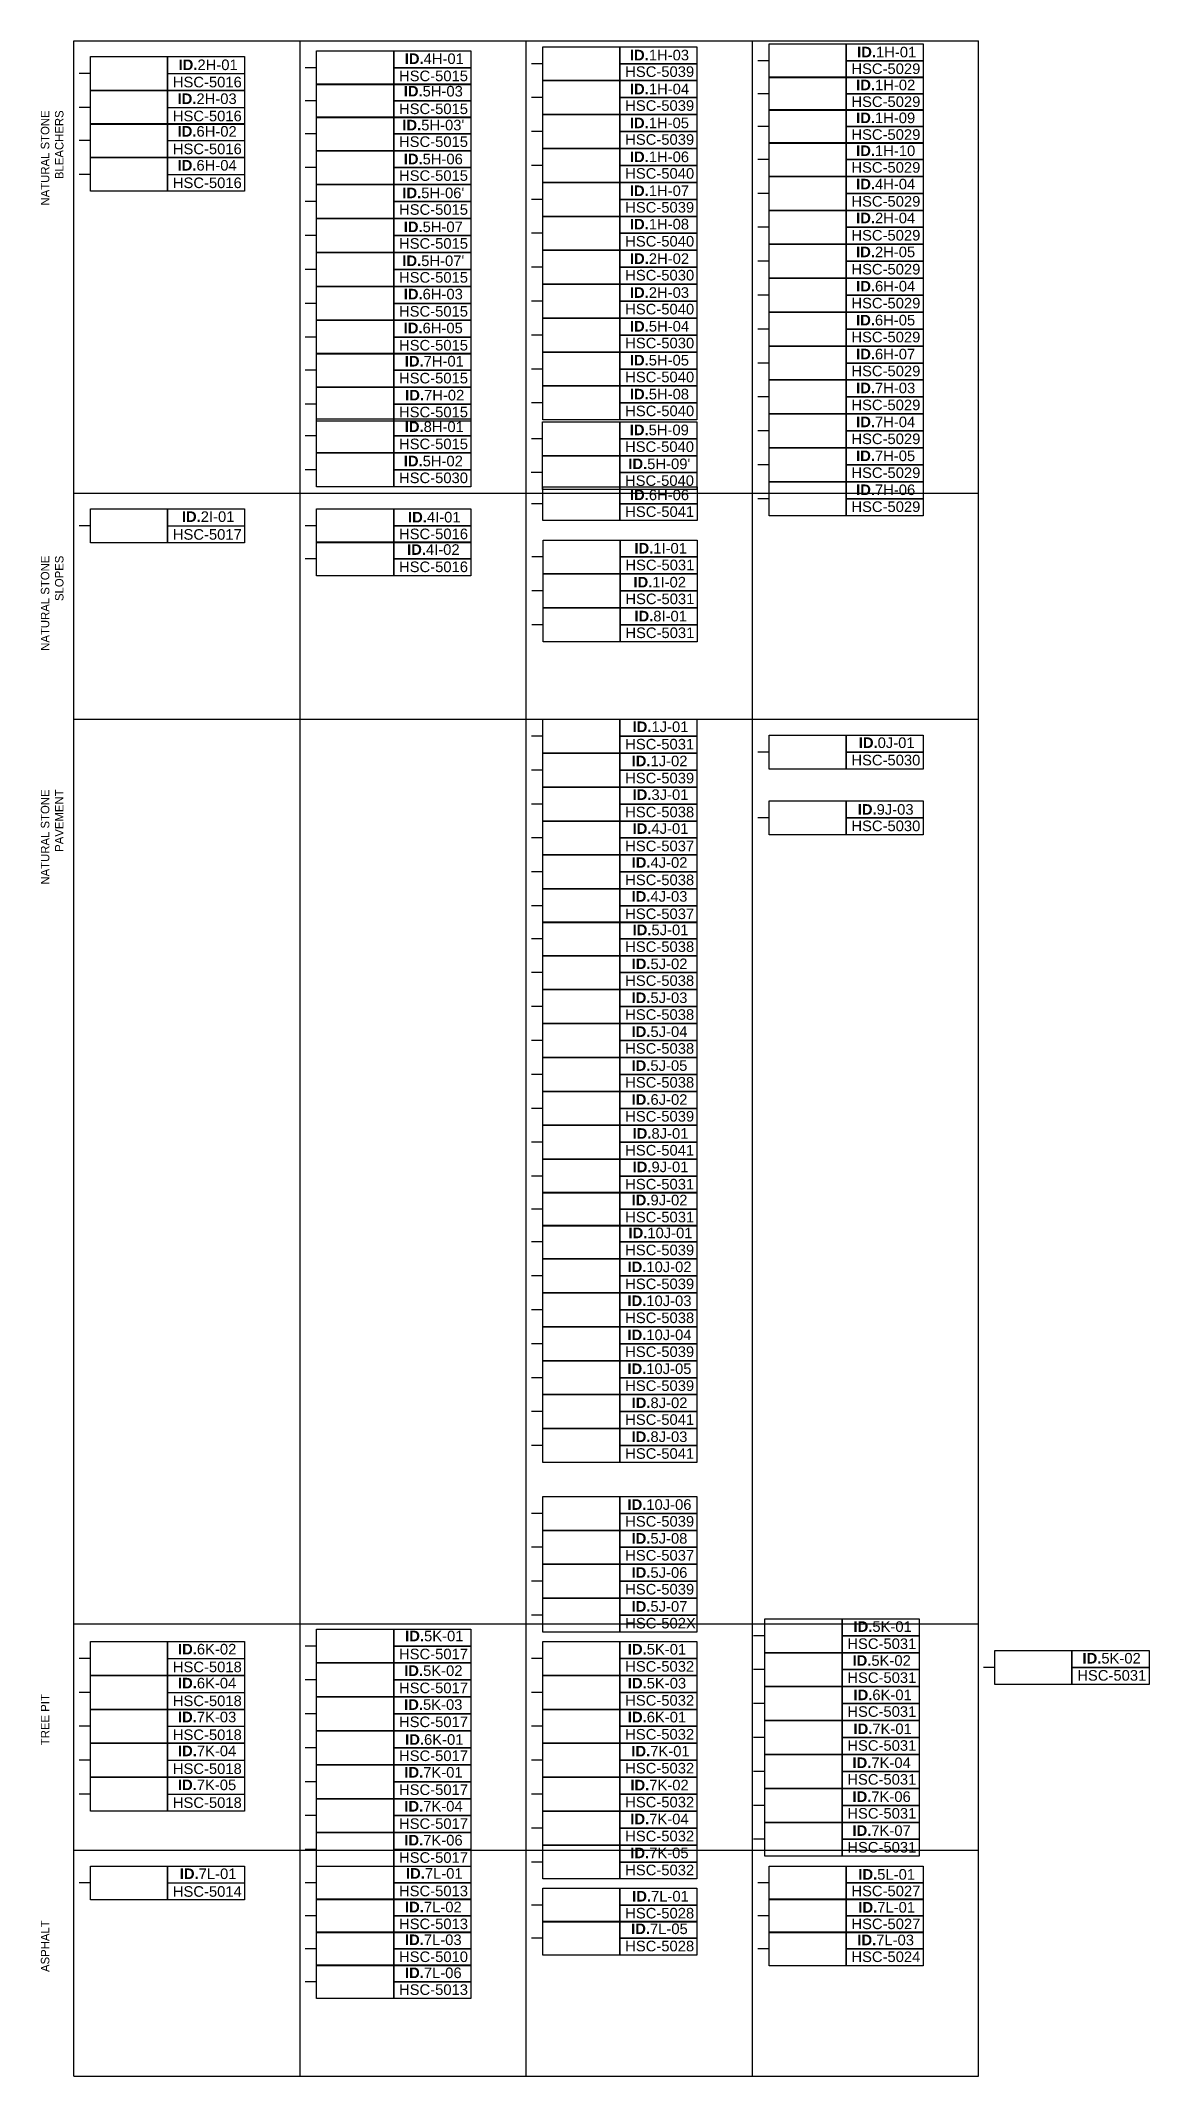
# Model space of a CAD drawing. Header units: metres. Extents: x -325 to 301, y -147 to 149.
# Drawn here: x -139.2 to -90.2, y -146.5 to -56.5 of the extents above; entities that cross this region are included whole.
import ezdxf

# ---------------------------------------------------------------- set-up
doc = ezdxf.new("R2010")
doc.units = ezdxf.units.M
doc.layers.add('-aux', color=50, linetype='Continuous', plot=False)
doc.layers.add('1-CM', color=7, linetype='Continuous', lineweight=0)
for name, color, linetype in [('A-KEYPLAN', 7, 'Continuous'), ('A-KEYPLAN DETAILS POINT', 3, 'Continuous'), ('A-KEYPLAN_250', 7, 'Continuous'), ('A-KEYPLAN_HATCH', 7, 'Continuous'), ('A_TEXT_2', 7, 'Continuous'), ('EIT_0 Llegenda', 7, 'Continuous')]:
    doc.layers.add(name, color=color, linetype=linetype)
doc.layers.add('A-KEYPLAN ID', color=7, linetype='Continuous', true_color=0x7f3f00)
doc.styles.get("Standard").update_dxf_attribs({"font": 'arial.ttf'})
doc.styles.add('x-llegenda materials$0$ENGRAVERS', font='TT0586M.TTF')

msp = doc.modelspace()

# ---------------------------------------------------------------- texts
at = {"layer": 'EIT_0 Llegenda', "char_height": 0.375, "width": 19.2101, "attachment_point": 3, "rotation": 90, "style": 'x-llegenda materials$0$ENGRAVERS'}
for s, insert in [('NATURAL STONE\\PBLEACHERS', (-139.224, -59.622)), ('NATURAL STONE\\PSLOPES', (-139.224, -79.31)), ('NATURAL STONE\\PPAVEMENT', (-139.224, -89.647)), ('TREE PIT', (-139.224, -129.647)), ('ASPHALT', (-139.224, -139.647))]:
    msp.add_mtext(s, dxfattribs=dict(at, insert=insert))

# ---------------------------------------------------------------- blocks, each defined once
blk = doc.blocks.new('5E_4_MON')
at = {"layer": 'A-KEYPLAN DETAILS POINT'}
blk.add_lwpolyline([(0, 0), (-0.5, 0)], dxfattribs=at)
at = {"layer": 'A-KEYPLAN ID'}
for points in [[(0, 0.75), (3.408, 0.75), (3.408, -0.75), (0, -0.75)], [(3.408, 0.75), (6.816, 0.75), (6.816, 0), (3.408, 0)], [(3.408, 0), (6.816, 0), (6.816, -0.75), (3.408, -0.75)]]:
    blk.add_lwpolyline(points, close=True, dxfattribs=at)
at = {"layer": 'A_TEXT_2', "attachment_point": 1}
for s, insert, char_height in [('\\pi0.11245;{\\fArial|b1|i0|c0|p34;ID.}5K-02', (3.759, 0.644), 0.46757), ('HSC-5017', (3.642, -0.118), 0.4676)]:
    blk.add_mtext_dynamic_manual_height_columns(s, width=2.72351, gutter_width=2.805, heights=[0], dxfattribs=dict(at, insert=insert, char_height=char_height))
blk = doc.blocks.new('7L_1_RIM')
at = {"layer": 'A-KEYPLAN DETAILS POINT'}
blk.add_lwpolyline([(0, 0), (-0.5, 0)], dxfattribs=at)
at = {"layer": 'A-KEYPLAN ID'}
for points in [[(0, 0.75), (3.408, 0.75), (3.408, -0.75), (0, -0.75)], [(3.408, 0.75), (6.816, 0.75), (6.816, -0.75), (3.408, -0.75)], [(3.408, 0), (6.816, 0), (6.816, -0.75), (3.408, -0.75)]]:
    blk.add_lwpolyline(points, close=True, dxfattribs=at)
at = {"layer": 'A_TEXT_2', "attachment_point": 1}
for s, insert, char_height in [('\\pi0.19139;{\\fArial|b1|i0|c0|p34;ID.}7L-01', (3.759, 0.643), 0.46757), ('HSC-5014', (3.642, -0.141), 0.4676)]:
    blk.add_mtext_dynamic_manual_height_columns(s, width=2.72351, gutter_width=2.805, heights=[0], dxfattribs=dict(at, insert=insert, char_height=char_height))
blk = doc.blocks.new('7L_1_MON')
at = {"layer": 'A-KEYPLAN DETAILS POINT'}
blk.add_lwpolyline([(0, 0), (-0.5, 0)], dxfattribs=at)
at = {"layer": 'A-KEYPLAN ID'}
for points in [[(0, 0.75), (3.408, 0.75), (3.408, -0.75), (0, -0.75)], [(3.408, 0.75), (6.816, 0.75), (6.816, 0), (3.408, 0)], [(3.408, 0), (6.816, 0), (6.816, -0.75), (3.408, -0.75)]]:
    blk.add_lwpolyline(points, close=True, dxfattribs=at)
at = {"layer": 'A_TEXT_2', "attachment_point": 1}
for s, insert, char_height in [('\\pi0.19139;{\\fArial|b1|i0|c0|p34;ID.}7L-01', (3.759, 0.658), 0.46757), ('HSC-5013', (3.642, -0.118), 0.4676)]:
    blk.add_mtext_dynamic_manual_height_columns(s, width=2.72351, gutter_width=2.805, heights=[0], dxfattribs=dict(at, insert=insert, char_height=char_height))
blk = doc.blocks.new('7L_5_QAD')
at = {"layer": 'A-KEYPLAN DETAILS POINT'}
blk.add_lwpolyline([(0, 0), (-0.5, 0)], dxfattribs=at)
at = {"layer": 'A-KEYPLAN ID'}
for points in [[(0, 0.75), (3.408, 0.75), (3.408, -0.75), (0, -0.75)], [(3.408, 0.75), (6.816, 0.75), (6.816, 0), (3.408, 0)], [(3.408, 0), (6.816, 0), (6.816, -0.75), (3.408, -0.75)]]:
    blk.add_lwpolyline(points, close=True, dxfattribs=at)
at = {"layer": 'A_TEXT_2', "attachment_point": 1}
for s, insert, char_height in [('\\pi0.1445;{\\fArial|b1|i0|c0|p34;ID.}7L-05', (3.759, 0.645), 0.46757), ('HSC-5028', (3.642, -0.118), 0.4676)]:
    blk.add_mtext_dynamic_manual_height_columns(s, width=2.72351, gutter_width=2.805, heights=[0], dxfattribs=dict(at, insert=insert, char_height=char_height))
blk = doc.blocks.new('7L_1_QAD')
at = {"layer": 'A-KEYPLAN DETAILS POINT'}
blk.add_lwpolyline([(0, 0), (-0.5, 0)], dxfattribs=at)
at = {"layer": 'A-KEYPLAN ID'}
for points in [[(0, 0.75), (3.408, 0.75), (3.408, -0.75), (0, -0.75)], [(3.408, 0.75), (6.816, 0.75), (6.816, 0), (3.408, 0)], [(3.408, 0), (6.816, 0), (6.816, -0.75), (3.408, -0.75)]]:
    blk.add_lwpolyline(points, close=True, dxfattribs=at)
at = {"layer": 'A_TEXT_2', "attachment_point": 1}
for s, insert, char_height in [('\\pi0.19139;{\\fArial|b1|i0|c0|p34;ID.}7L-01', (3.759, 0.63), 0.46757), ('HSC-5028', (3.642, -0.118), 0.4676)]:
    blk.add_mtext_dynamic_manual_height_columns(s, width=2.72351, gutter_width=2.805, heights=[0], dxfattribs=dict(at, insert=insert, char_height=char_height))
blk = doc.blocks.new('7L_6_MON')
at = {"layer": 'A-KEYPLAN DETAILS POINT'}
blk.add_lwpolyline([(0, 0), (-0.5, 0)], dxfattribs=at)
at = {"layer": 'A-KEYPLAN ID'}
for points in [[(0, 0.75), (3.408, 0.75), (3.408, -0.75), (0, -0.75)], [(3.408, 0.75), (6.816, 0.75), (6.816, 0), (3.408, 0)], [(3.408, 0), (6.816, 0), (6.816, -0.75), (3.408, -0.75)]]:
    blk.add_lwpolyline(points, close=True, dxfattribs=at)
at = {"layer": 'A_TEXT_2', "attachment_point": 1}
for s, insert, char_height in [('\\pi0.14641;{\\fArial|b1|i0|c0|p34;ID.}7L-06', (3.759, 0.625), 0.46757), ('HSC-5013', (3.642, -0.118), 0.4676)]:
    blk.add_mtext_dynamic_manual_height_columns(s, width=2.72351, gutter_width=2.805, heights=[0], dxfattribs=dict(at, insert=insert, char_height=char_height))
blk = doc.blocks.new('7L_3_MON')
at = {"layer": 'A-KEYPLAN DETAILS POINT'}
blk.add_lwpolyline([(0, 0), (-0.5, 0)], dxfattribs=at)
at = {"layer": 'A-KEYPLAN ID'}
for points in [[(0, 0.75), (3.408, 0.75), (3.408, -0.75), (0, -0.75)], [(3.408, 0.75), (6.816, 0.75), (6.816, 0), (3.408, 0)], [(3.408, 0), (6.816, 0), (6.816, -0.75), (3.408, -0.75)]]:
    blk.add_lwpolyline(points, close=True, dxfattribs=at)
at = {"layer": 'A_TEXT_2', "attachment_point": 1}
for s, insert, char_height in [('\\pi0.14625;{\\fArial|b1|i0|c0|p34;ID.}7L-03', (3.759, 0.633), 0.46757), ('HSC-5010', (3.642, -0.118), 0.4676)]:
    blk.add_mtext_dynamic_manual_height_columns(s, width=2.72351, gutter_width=2.805, heights=[0], dxfattribs=dict(at, insert=insert, char_height=char_height))
blk = doc.blocks.new('7L_2_MON')
at = {"layer": 'A-KEYPLAN DETAILS POINT'}
blk.add_lwpolyline([(0, 0), (-0.5, 0)], dxfattribs=at)
at = {"layer": 'A-KEYPLAN ID'}
for points in [[(0, 0.75), (3.408, 0.75), (3.408, -0.75), (0, -0.75)], [(3.408, 0.75), (6.816, 0.75), (6.816, 0), (3.408, 0)], [(3.408, 0), (6.816, 0), (6.816, -0.75), (3.408, -0.75)]]:
    blk.add_lwpolyline(points, close=True, dxfattribs=at)
at = {"layer": 'A_TEXT_2', "attachment_point": 1}
for s, insert, char_height in [('\\pi0.14865;{\\fArial|b1|i0|c0|p34;ID.}7L-02', (3.759, 0.626), 0.46757), ('HSC-5013', (3.642, -0.118), 0.4676)]:
    blk.add_mtext_dynamic_manual_height_columns(s, width=2.72351, gutter_width=2.805, heights=[0], dxfattribs=dict(at, insert=insert, char_height=char_height))
blk = doc.blocks.new('7L_1_TWQ')
at = {"layer": 'A-KEYPLAN DETAILS POINT'}
blk.add_lwpolyline([(0, 0), (-0.5, 0)], dxfattribs=at)
at = {"layer": 'A-KEYPLAN ID'}
for points in [[(0, 0.75), (3.408, 0.75), (3.408, -0.75), (0, -0.75)], [(3.408, 0.75), (6.816, 0.75), (6.816, 0), (3.408, 0)], [(3.408, 0), (6.816, 0), (6.816, -0.75), (3.408, -0.75)]]:
    blk.add_lwpolyline(points, close=True, dxfattribs=at)
at = {"layer": 'A_TEXT_2', "attachment_point": 1}
for s, insert, char_height in [('\\pi0.19139;{\\fArial|b1|i0|c0|p34;ID.}7L-01', (3.759, 0.614), 0.46757), ('HSC-5027', (3.642, -0.118), 0.4676)]:
    blk.add_mtext_dynamic_manual_height_columns(s, width=2.72351, gutter_width=2.805, heights=[0], dxfattribs=dict(at, insert=insert, char_height=char_height))
blk = doc.blocks.new('7L_3_TWQ')
at = {"layer": 'A-KEYPLAN DETAILS POINT'}
blk.add_lwpolyline([(0, 0), (-0.5, 0)], dxfattribs=at)
at = {"layer": 'A-KEYPLAN ID'}
for points in [[(0, 0.75), (3.408, 0.75), (3.408, -0.75), (0, -0.75)], [(3.408, 0.75), (6.816, 0.75), (6.816, 0), (3.408, 0)], [(3.408, 0), (6.816, 0), (6.816, -0.75), (3.408, -0.75)]]:
    blk.add_lwpolyline(points, close=True, dxfattribs=at)
at = {"layer": 'A_TEXT_2', "attachment_point": 1}
for s, insert, char_height in [('\\pi0.14625;{\\fArial|b1|i0|c0|p34;ID.}7L-03', (3.759, 0.624), 0.46757), ('HSC-5024', (3.642, -0.118), 0.4676)]:
    blk.add_mtext_dynamic_manual_height_columns(s, width=2.72351, gutter_width=2.805, heights=[0], dxfattribs=dict(at, insert=insert, char_height=char_height))
blk = doc.blocks.new('5L_1_TWQ')
at = {"layer": 'A-KEYPLAN DETAILS POINT'}
blk.add_lwpolyline([(0, 0), (-0.5, 0)], dxfattribs=at)
at = {"layer": 'A-KEYPLAN ID'}
for points in [[(0, 0.75), (3.408, 0.75), (3.408, -0.75), (0, -0.75)], [(3.408, 0.75), (6.816, 0.75), (6.816, 0), (3.408, 0)], [(3.408, 0), (6.816, 0), (6.816, -0.75), (3.408, -0.75)]]:
    blk.add_lwpolyline(points, close=True, dxfattribs=at)
at = {"layer": 'A_TEXT_2', "attachment_point": 1}
for s, insert, char_height in [('\\pi0.19139;{\\fArial|b1|i0|c0|p34;ID.}5L-01', (3.759, 0.614), 0.46757), ('HSC-5027', (3.642, -0.118), 0.4676)]:
    blk.add_mtext_dynamic_manual_height_columns(s, width=2.72351, gutter_width=2.805, heights=[0], dxfattribs=dict(at, insert=insert, char_height=char_height))
blk = doc.blocks.new('1H_1_TWQ')
at = {"layer": 'A-KEYPLAN DETAILS POINT'}
blk.add_lwpolyline([(0, 0), (-0.5, 0)], dxfattribs=at)
at = {"layer": 'A-KEYPLAN ID'}
for points in [[(0, 0.75), (3.408, 0.75), (3.408, -0.75), (0, -0.75)], [(3.408, 0.75), (6.816, 0.75), (6.816, 0), (3.408, 0)], [(3.408, 0), (6.816, 0), (6.816, -0.75), (3.408, -0.75)]]:
    blk.add_lwpolyline(points, close=True, dxfattribs=at)
at = {"layer": 'A_TEXT_2', "attachment_point": 1}
for s, insert, char_height in [('\\pi0.13716;{\\fArial|b1|i0|c0|p34;ID.}1H-01', (3.759, 0.619), 0.46757), ('HSC-5029', (3.642, -0.118), 0.4676)]:
    blk.add_mtext_dynamic_manual_height_columns(s, width=2.72351, gutter_width=2.805, heights=[0], dxfattribs=dict(at, insert=insert, char_height=char_height))
blk = doc.blocks.new('2H_1_RIM')
at = {"layer": 'A-KEYPLAN DETAILS POINT'}
blk.add_lwpolyline([(0, 0), (-0.5, 0)], dxfattribs=at)
at = {"layer": 'A-KEYPLAN ID'}
for points in [[(0, 0.75), (3.408, 0.75), (3.408, -0.75), (0, -0.75)], [(3.408, 0.75), (6.816, 0.75), (6.816, -0.75), (3.408, -0.75)], [(3.408, 0), (6.816, 0), (6.816, -0.75), (3.408, -0.75)]]:
    blk.add_lwpolyline(points, close=True, dxfattribs=at)
at = {"layer": 'A_TEXT_2', "attachment_point": 1}
for s, insert, char_height in [('\\pi0.13716;{\\fArial|b1|i0|c0|p34;ID.}2H-01', (3.759, 0.623), 0.46757), ('HSC-5016', (3.642, -0.141), 0.4676)]:
    blk.add_mtext_dynamic_manual_height_columns(s, width=2.72351, gutter_width=2.805, heights=[0], dxfattribs=dict(at, insert=insert, char_height=char_height))
blk = doc.blocks.new('2H_2_QAD')
at = {"layer": 'A-KEYPLAN DETAILS POINT'}
blk.add_lwpolyline([(0, 0), (-0.5, 0)], dxfattribs=at)
at = {"layer": 'A-KEYPLAN ID'}
for points in [[(0, 0.75), (3.408, 0.75), (3.408, -0.75), (0, -0.75)], [(3.408, 0.75), (6.816, 0.75), (6.816, 0), (3.408, 0)], [(3.408, 0), (6.816, 0), (6.816, -0.75), (3.408, -0.75)]]:
    blk.add_lwpolyline(points, close=True, dxfattribs=at)
at = {"layer": 'A_TEXT_2', "attachment_point": 1}
for s, insert, char_height in [('\\pi0.09443;{\\fArial|b1|i0|c0|p34;ID.}2H-02', (3.759, 0.614), 0.46757), ('HSC-5030', (3.642, -0.118), 0.4676)]:
    blk.add_mtext_dynamic_manual_height_columns(s, width=2.72351, gutter_width=2.805, heights=[0], dxfattribs=dict(at, insert=insert, char_height=char_height))
blk = doc.blocks.new('4H_1_MON')
at = {"layer": 'A-KEYPLAN DETAILS POINT'}
blk.add_lwpolyline([(0, 0), (-0.5, 0)], dxfattribs=at)
at = {"layer": 'A-KEYPLAN ID'}
for points in [[(0, 0.75), (3.408, 0.75), (3.408, -0.75), (0, -0.75)], [(3.408, 0.75), (6.816, 0.75), (6.816, 0), (3.408, 0)], [(3.408, 0), (6.816, 0), (6.816, -0.75), (3.408, -0.75)]]:
    blk.add_lwpolyline(points, close=True, dxfattribs=at)
at = {"layer": 'A_TEXT_2', "attachment_point": 1}
for s, insert, char_height in [('\\pi0.13716;{\\fArial|b1|i0|c0|p34;ID.}4H-01', (3.759, 0.642), 0.46757), ('HSC-5015', (3.642, -0.118), 0.4676)]:
    blk.add_mtext_dynamic_manual_height_columns(s, width=2.72351, gutter_width=2.805, heights=[0], dxfattribs=dict(at, insert=insert, char_height=char_height))
blk = doc.blocks.new('4H_4_TWQ')
at = {"layer": 'A-KEYPLAN DETAILS POINT'}
blk.add_lwpolyline([(0, 0), (-0.5, 0)], dxfattribs=at)
at = {"layer": 'A-KEYPLAN ID'}
for points in [[(0, 0.75), (3.408, 0.75), (3.408, -0.75), (0, -0.75)], [(3.408, 0.75), (6.816, 0.75), (6.816, 0), (3.408, 0)], [(3.408, 0), (6.816, 0), (6.816, -0.75), (3.408, -0.75)]]:
    blk.add_lwpolyline(points, close=True, dxfattribs=at)
at = {"layer": 'A_TEXT_2', "attachment_point": 1}
for s, insert, char_height in [('\\pi0.09299;{\\fArial|b1|i0|c0|p34;ID.}4H-04', (3.759, 0.645), 0.46757), ('HSC-5029', (3.642, -0.118), 0.4676)]:
    blk.add_mtext_dynamic_manual_height_columns(s, width=2.72351, gutter_width=2.805, heights=[0], dxfattribs=dict(at, insert=insert, char_height=char_height))
blk = doc.blocks.new('5H_3_MON')
at = {"layer": 'A-KEYPLAN DETAILS POINT'}
blk.add_lwpolyline([(0, 0), (-0.5, 0)], dxfattribs=at)
at = {"layer": 'A-KEYPLAN ID'}
for points in [[(0, 0.75), (3.408, 0.75), (3.408, -0.75), (0, -0.75)], [(3.408, 0.75), (6.816, 0.75), (6.816, 0), (3.408, 0)], [(3.408, 0), (6.816, 0), (6.816, -0.75), (3.408, -0.75)]]:
    blk.add_lwpolyline(points, close=True, dxfattribs=at)
at = {"layer": 'A_TEXT_2', "attachment_point": 1}
for s, insert, char_height in [('\\pi0.09203;{\\fArial|b1|i0|c0|p34;ID.}5H-03', (3.759, 0.66), 0.46757), ('HSC-5015', (3.642, -0.118), 0.4676)]:
    blk.add_mtext_dynamic_manual_height_columns(s, width=2.72351, gutter_width=2.805, heights=[0], dxfattribs=dict(at, insert=insert, char_height=char_height))
blk = doc.blocks.new('5H_3__MON')
at = {"layer": 'A-KEYPLAN DETAILS POINT'}
blk.add_lwpolyline([(0, 0), (-0.5, 0)], dxfattribs=at)
at = {"layer": 'A-KEYPLAN ID'}
for points in [[(0, 0.75), (3.408, 0.75), (3.408, -0.75), (0, -0.75)], [(3.408, 0.75), (6.816, 0.75), (6.816, 0), (3.408, 0)], [(3.408, 0), (6.816, 0), (6.816, -0.75), (3.408, -0.75)]]:
    blk.add_lwpolyline(points, close=True, dxfattribs=at)
at = {"layer": 'A_TEXT_2', "attachment_point": 1}
for s, insert, char_height in [("\\pi0.03016;{\\fArial|b1|i0|c0|p34;ID.}5H-03'", (3.759, 0.616), 0.46757), ('HSC-5015', (3.642, -0.118), 0.4676)]:
    blk.add_mtext_dynamic_manual_height_columns(s, width=2.72351, gutter_width=2.805, heights=[0], dxfattribs=dict(at, insert=insert, char_height=char_height))
blk = doc.blocks.new('5H_4_QAD')
at = {"layer": 'A-KEYPLAN DETAILS POINT'}
blk.add_lwpolyline([(0, 0), (-0.5, 0)], dxfattribs=at)
at = {"layer": 'A-KEYPLAN ID'}
for points in [[(0, 0.75), (3.408, 0.75), (3.408, -0.75), (0, -0.75)], [(3.408, 0.75), (6.816, 0.75), (6.816, 0), (3.408, 0)], [(3.408, 0), (6.816, 0), (6.816, -0.75), (3.408, -0.75)]]:
    blk.add_lwpolyline(points, close=True, dxfattribs=at)
at = {"layer": 'A_TEXT_2', "attachment_point": 1}
for s, insert, char_height in [('\\pi0.09299;{\\fArial|b1|i0|c0|p34;ID.}5H-04', (3.759, 0.624), 0.46757), ('HSC-5030', (3.642, -0.118), 0.4676)]:
    blk.add_mtext_dynamic_manual_height_columns(s, width=2.72351, gutter_width=2.805, heights=[0], dxfattribs=dict(at, insert=insert, char_height=char_height))
blk = doc.blocks.new('6H_2_RIM')
at = {"layer": 'A-KEYPLAN DETAILS POINT'}
blk.add_lwpolyline([(0, 0), (-0.5, 0)], dxfattribs=at)
at = {"layer": 'A-KEYPLAN ID'}
for points in [[(0, 0.75), (3.408, 0.75), (3.408, -0.75), (0, -0.75)], [(3.408, 0.75), (6.816, 0.75), (6.816, -0.75), (3.408, -0.75)], [(3.408, 0), (6.816, 0), (6.816, -0.75), (3.408, -0.75)]]:
    blk.add_lwpolyline(points, close=True, dxfattribs=at)
at = {"layer": 'A_TEXT_2', "attachment_point": 1}
for s, insert, char_height in [('\\pi0.09443;{\\fArial|b1|i0|c0|p34;ID.}6H-02', (3.759, 0.634), 0.46757), ('HSC-5016', (3.642, -0.141), 0.4676)]:
    blk.add_mtext_dynamic_manual_height_columns(s, width=2.72351, gutter_width=2.805, heights=[0], dxfattribs=dict(at, insert=insert, char_height=char_height))
blk = doc.blocks.new('6H_3_MON')
at = {"layer": 'A-KEYPLAN DETAILS POINT'}
blk.add_lwpolyline([(0, 0), (-0.5, 0)], dxfattribs=at)
at = {"layer": 'A-KEYPLAN ID'}
for points in [[(0, 0.75), (3.408, 0.75), (3.408, -0.75), (0, -0.75)], [(3.408, 0.75), (6.816, 0.75), (6.816, 0), (3.408, 0)], [(3.408, 0), (6.816, 0), (6.816, -0.75), (3.408, -0.75)]]:
    blk.add_lwpolyline(points, close=True, dxfattribs=at)
at = {"layer": 'A_TEXT_2', "attachment_point": 1}
for s, insert, char_height in [('\\pi0.09203;{\\fArial|b1|i0|c0|p34;ID.}6H-03', (3.759, 0.642), 0.46757), ('HSC-5015', (3.642, -0.118), 0.4676)]:
    blk.add_mtext_dynamic_manual_height_columns(s, width=2.72351, gutter_width=2.805, heights=[0], dxfattribs=dict(at, insert=insert, char_height=char_height))
blk = doc.blocks.new('6H_4_TWQ')
at = {"layer": 'A-KEYPLAN DETAILS POINT'}
blk.add_lwpolyline([(0, 0), (-0.5, 0)], dxfattribs=at)
at = {"layer": 'A-KEYPLAN ID'}
for points in [[(0, 0.75), (3.408, 0.75), (3.408, -0.75), (0, -0.75)], [(3.408, 0.75), (6.816, 0.75), (6.816, 0), (3.408, 0)], [(3.408, 0), (6.816, 0), (6.816, -0.75), (3.408, -0.75)]]:
    blk.add_lwpolyline(points, close=True, dxfattribs=at)
at = {"layer": 'A_TEXT_2', "attachment_point": 1}
for s, insert, char_height in [('\\pi0.09299;{\\fArial|b1|i0|c0|p34;ID.}6H-04', (3.759, 0.63), 0.46757), ('HSC-5029', (3.642, -0.118), 0.4676)]:
    blk.add_mtext_dynamic_manual_height_columns(s, width=2.72351, gutter_width=2.805, heights=[0], dxfattribs=dict(at, insert=insert, char_height=char_height))
blk = doc.blocks.new('7H_1_MON')
at = {"layer": 'A-KEYPLAN DETAILS POINT'}
blk.add_lwpolyline([(0, 0), (-0.5, 0)], dxfattribs=at)
at = {"layer": 'A-KEYPLAN ID'}
for points in [[(0, 0.75), (3.408, 0.75), (3.408, -0.75), (0, -0.75)], [(3.408, 0.75), (6.816, 0.75), (6.816, 0), (3.408, 0)], [(3.408, 0), (6.816, 0), (6.816, -0.75), (3.408, -0.75)]]:
    blk.add_lwpolyline(points, close=True, dxfattribs=at)
at = {"layer": 'A_TEXT_2', "attachment_point": 1}
for s, insert, char_height in [('\\pi0.13716;{\\fArial|b1|i0|c0|p34;ID.}7H-01', (3.759, 0.629), 0.46757), ('HSC-5015', (3.642, -0.118), 0.4676)]:
    blk.add_mtext_dynamic_manual_height_columns(s, width=2.72351, gutter_width=2.805, heights=[0], dxfattribs=dict(at, insert=insert, char_height=char_height))
blk = doc.blocks.new('8H_1_MON')
at = {"layer": 'A-KEYPLAN DETAILS POINT'}
blk.add_lwpolyline([(0, 0), (-0.5, 0)], dxfattribs=at)
at = {"layer": 'A-KEYPLAN ID'}
for points in [[(0, 0.75), (3.408, 0.75), (3.408, -0.75), (0, -0.75)], [(3.408, 0.75), (6.816, 0.75), (6.816, 0), (3.408, 0)], [(3.408, 0), (6.816, 0), (6.816, -0.75), (3.408, -0.75)]]:
    blk.add_lwpolyline(points, close=True, dxfattribs=at)
at = {"layer": 'A_TEXT_2', "attachment_point": 1}
for s, insert, char_height in [('\\pi0.13716;{\\fArial|b1|i0|c0|p34;ID.}8H-01', (3.759, 0.641), 0.46757), ('HSC-5015', (3.642, -0.118), 0.4676)]:
    blk.add_mtext_dynamic_manual_height_columns(s, width=2.72351, gutter_width=2.805, heights=[0], dxfattribs=dict(at, insert=insert, char_height=char_height))
blk = doc.blocks.new('2I_1_RIM')
at = {"layer": 'A-KEYPLAN DETAILS POINT'}
blk.add_lwpolyline([(0, 0), (-0.5, 0)], dxfattribs=at)
at = {"layer": 'A-KEYPLAN ID'}
for points in [[(0, 0.75), (3.408, 0.75), (3.408, -0.75), (0, -0.75)], [(3.408, 0.75), (6.816, 0.75), (6.816, -0.75), (3.408, -0.75)], [(3.408, 0), (6.816, 0), (6.816, -0.75), (3.408, -0.75)]]:
    blk.add_lwpolyline(points, close=True, dxfattribs=at)
at = {"layer": 'A_TEXT_2', "attachment_point": 1}
for s, insert, char_height in [('\\pi0.28228;{\\fArial|b1|i0|c0|p34;ID.}2I-01', (3.759, 0.645), 0.46757), ('HSC-5017', (3.642, -0.141), 0.4676)]:
    blk.add_mtext_dynamic_manual_height_columns(s, width=2.72351, gutter_width=2.805, heights=[0], dxfattribs=dict(at, insert=insert, char_height=char_height))
blk = doc.blocks.new('4I_1_MON')
at = {"layer": 'A-KEYPLAN DETAILS POINT'}
blk.add_lwpolyline([(0, 0), (-0.5, 0)], dxfattribs=at)
at = {"layer": 'A-KEYPLAN ID'}
for points in [[(0, 0.75), (3.408, 0.75), (3.408, -0.75), (0, -0.75)], [(3.408, 0.75), (6.816, 0.75), (6.816, 0), (3.408, 0)], [(3.408, 0), (6.816, 0), (6.816, -0.75), (3.408, -0.75)]]:
    blk.add_lwpolyline(points, close=True, dxfattribs=at)
at = {"layer": 'A_TEXT_2', "attachment_point": 1}
for s, insert, char_height in [('\\pi0.28228;{\\fArial|b1|i0|c0|p34;ID.}4I-01', (3.759, 0.622), 0.46757), ('HSC-5016', (3.642, -0.118), 0.4676)]:
    blk.add_mtext_dynamic_manual_height_columns(s, width=2.72351, gutter_width=2.805, heights=[0], dxfattribs=dict(at, insert=insert, char_height=char_height))
blk = doc.blocks.new('4I_2_MON')
at = {"layer": 'A-KEYPLAN DETAILS POINT'}
blk.add_lwpolyline([(0, 0), (-0.5, 0)], dxfattribs=at)
at = {"layer": 'A-KEYPLAN ID'}
for points in [[(0, 0.75), (3.408, 0.75), (3.408, -0.75), (0, -0.75)], [(3.408, 0.75), (6.816, 0.75), (6.816, 0), (3.408, 0)], [(3.408, 0), (6.816, 0), (6.816, -0.75), (3.408, -0.75)]]:
    blk.add_lwpolyline(points, close=True, dxfattribs=at)
at = {"layer": 'A_TEXT_2', "attachment_point": 1}
for s, insert, char_height in [('\\pi0.23955;{\\fArial|b1|i0|c0|p34;ID.}4I-02', (3.759, 0.645), 0.46757), ('HSC-5016', (3.642, -0.118), 0.4676)]:
    blk.add_mtext_dynamic_manual_height_columns(s, width=2.72351, gutter_width=2.805, heights=[0], dxfattribs=dict(at, insert=insert, char_height=char_height))
blk = doc.blocks.new('0J_1_TWQ')
at = {"layer": 'A-KEYPLAN DETAILS POINT'}
blk.add_lwpolyline([(0, 0), (-0.5, 0)], dxfattribs=at)
at = {"layer": 'A-KEYPLAN ID'}
for points in [[(0, 0.75), (3.408, 0.75), (3.408, -0.75), (0, -0.75)], [(3.408, 0.75), (6.816, 0.75), (6.816, 0), (3.408, 0)], [(3.408, 0), (6.816, 0), (6.816, -0.75), (3.408, -0.75)]]:
    blk.add_lwpolyline(points, close=True, dxfattribs=at)
at = {"layer": 'A_TEXT_2', "attachment_point": 1}
for s, insert, char_height in [('\\pi0.20972;{\\fArial|b1|i0|c0|p34;ID.}0J-01', (3.759, 0.65), 0.46757), ('HSC-5030', (3.642, -0.118), 0.4676)]:
    blk.add_mtext_dynamic_manual_height_columns(s, width=2.72351, gutter_width=2.805, heights=[0], dxfattribs=dict(at, insert=insert, char_height=char_height))
blk = doc.blocks.new('1J_1_QAD')
at = {"layer": 'A-KEYPLAN DETAILS POINT'}
blk.add_lwpolyline([(0, 0), (-0.5, 0)], dxfattribs=at)
at = {"layer": 'A-KEYPLAN ID'}
for points in [[(0, 0.75), (3.408, 0.75), (3.408, -0.75), (0, -0.75)], [(3.408, 0.75), (6.816, 0.75), (6.816, 0), (3.408, 0)], [(3.408, 0), (6.816, 0), (6.816, -0.75), (3.408, -0.75)]]:
    blk.add_lwpolyline(points, close=True, dxfattribs=at)
at = {"layer": 'A_TEXT_2', "attachment_point": 1}
for s, insert, char_height in [('\\pi0.20972;{\\fArial|b1|i0|c0|p34;ID.}1J-01', (3.759, 0.65), 0.46757), ('HSC-5031', (3.642, -0.118), 0.4676)]:
    blk.add_mtext_dynamic_manual_height_columns(s, width=2.72351, gutter_width=2.805, heights=[0], dxfattribs=dict(at, insert=insert, char_height=char_height))
blk = doc.blocks.new('5J_1_QAD')
at = {"layer": 'A-KEYPLAN DETAILS POINT'}
blk.add_lwpolyline([(0, 0), (-0.5, 0)], dxfattribs=at)
at = {"layer": 'A-KEYPLAN ID'}
for points in [[(0, 0.75), (3.408, 0.75), (3.408, -0.75), (0, -0.75)], [(3.408, 0.75), (6.816, 0.75), (6.816, 0), (3.408, 0)], [(3.408, 0), (6.816, 0), (6.816, -0.75), (3.408, -0.75)]]:
    blk.add_lwpolyline(points, close=True, dxfattribs=at)
at = {"layer": 'A_TEXT_2', "attachment_point": 1}
for s, insert, char_height in [('\\pi0.20972;{\\fArial|b1|i0|c0|p34;ID.}5J-01', (3.759, 0.624), 0.46757), ('HSC-5038', (3.642, -0.118), 0.4676)]:
    blk.add_mtext_dynamic_manual_height_columns(s, width=2.72351, gutter_width=2.805, heights=[0], dxfattribs=dict(at, insert=insert, char_height=char_height))
blk = doc.blocks.new('9J_1_QAD')
at = {"layer": 'A-KEYPLAN DETAILS POINT'}
blk.add_lwpolyline([(0, 0), (-0.5, 0)], dxfattribs=at)
at = {"layer": 'A-KEYPLAN ID'}
for points in [[(0, 0.75), (3.408, 0.75), (3.408, -0.75), (0, -0.75)], [(3.408, 0.75), (6.816, 0.75), (6.816, 0), (3.408, 0)], [(3.408, 0), (6.816, 0), (6.816, -0.75), (3.408, -0.75)]]:
    blk.add_lwpolyline(points, close=True, dxfattribs=at)
at = {"layer": 'A_TEXT_2', "attachment_point": 1}
for s, insert, char_height in [('\\pi0.20972;{\\fArial|b1|i0|c0|p34;ID.}9J-01', (3.759, 0.645), 0.46757), ('HSC-5031', (3.642, -0.118), 0.4676)]:
    blk.add_mtext_dynamic_manual_height_columns(s, width=2.72351, gutter_width=2.805, heights=[0], dxfattribs=dict(at, insert=insert, char_height=char_height))
blk = doc.blocks.new('9J_2_QAD')
at = {"layer": 'A-KEYPLAN DETAILS POINT'}
blk.add_lwpolyline([(0, 0), (-0.5, 0)], dxfattribs=at)
at = {"layer": 'A-KEYPLAN ID'}
for points in [[(0, 0.75), (3.408, 0.75), (3.408, -0.75), (0, -0.75)], [(3.408, 0.75), (6.816, 0.75), (6.816, 0), (3.408, 0)], [(3.408, 0), (6.816, 0), (6.816, -0.75), (3.408, -0.75)]]:
    blk.add_lwpolyline(points, close=True, dxfattribs=at)
at = {"layer": 'A_TEXT_2', "attachment_point": 1}
for s, insert, char_height in [('\\pi0.16699;{\\fArial|b1|i0|c0|p34;ID.}9J-02', (3.759, 0.635), 0.46757), ('HSC-5031', (3.642, -0.118), 0.4676)]:
    blk.add_mtext_dynamic_manual_height_columns(s, width=2.72351, gutter_width=2.805, heights=[0], dxfattribs=dict(at, insert=insert, char_height=char_height))
blk = doc.blocks.new('9J_3_TWQ')
at = {"layer": 'A-KEYPLAN DETAILS POINT'}
blk.add_lwpolyline([(0, 0), (-0.5, 0)], dxfattribs=at)
at = {"layer": 'A-KEYPLAN ID'}
for points in [[(0, 0.75), (3.408, 0.75), (3.408, -0.75), (0, -0.75)], [(3.408, 0.75), (6.816, 0.75), (6.816, 0), (3.408, 0)], [(3.408, 0), (6.816, 0), (6.816, -0.75), (3.408, -0.75)]]:
    blk.add_lwpolyline(points, close=True, dxfattribs=at)
at = {"layer": 'A_TEXT_2', "attachment_point": 1}
for s, insert, char_height in [('\\pi0.16459;{\\fArial|b1|i0|c0|p34;ID.}9J-03', (3.759, 0.609), 0.46757), ('HSC-5030', (3.642, -0.118), 0.4676)]:
    blk.add_mtext_dynamic_manual_height_columns(s, width=2.72351, gutter_width=2.805, heights=[0], dxfattribs=dict(at, insert=insert, char_height=char_height))
blk = doc.blocks.new('5K_1_MON')
at = {"layer": 'A-KEYPLAN DETAILS POINT'}
blk.add_lwpolyline([(0, 0), (-0.5, 0)], dxfattribs=at)
at = {"layer": 'A-KEYPLAN ID'}
for points in [[(0, 0.75), (3.408, 0.75), (3.408, -0.75), (0, -0.75)], [(3.408, 0.75), (6.816, 0.75), (6.816, 0), (3.408, 0)], [(3.408, 0), (6.816, 0), (6.816, -0.75), (3.408, -0.75)]]:
    blk.add_lwpolyline(points, close=True, dxfattribs=at)
at = {"layer": 'A_TEXT_2', "attachment_point": 1}
for s, insert, char_height in [('\\pi0.15518;{\\fArial|b1|i0|c0|p34;ID.}5K-01', (3.759, 0.678), 0.46757), ('HSC-5017', (3.642, -0.118), 0.4676)]:
    blk.add_mtext_dynamic_manual_height_columns(s, width=2.72351, gutter_width=2.805, heights=[0], dxfattribs=dict(at, insert=insert, char_height=char_height))
blk = doc.blocks.new('6K_1_MON')
at = {"layer": 'A-KEYPLAN DETAILS POINT'}
blk.add_lwpolyline([(0, 0), (-0.5, 0)], dxfattribs=at)
at = {"layer": 'A-KEYPLAN ID'}
for points in [[(0, 0.75), (3.408, 0.75), (3.408, -0.75), (0, -0.75)], [(3.408, 0.75), (6.816, 0.75), (6.816, 0), (3.408, 0)], [(3.408, 0), (6.816, 0), (6.816, -0.75), (3.408, -0.75)]]:
    blk.add_lwpolyline(points, close=True, dxfattribs=at)
at = {"layer": 'A_TEXT_2', "attachment_point": 1}
for s, insert, char_height in [('\\pi0.15518;{\\fArial|b1|i0|c0|p34;ID.}6K-01', (3.759, 0.601), 0.46757), ('HSC-5017', (3.642, -0.118), 0.4676)]:
    blk.add_mtext_dynamic_manual_height_columns(s, width=2.72351, gutter_width=2.805, heights=[0], dxfattribs=dict(at, insert=insert, char_height=char_height))
blk = doc.blocks.new('7K_1_MON')
at = {"layer": 'A-KEYPLAN DETAILS POINT'}
blk.add_lwpolyline([(0, 0), (-0.5, 0)], dxfattribs=at)
at = {"layer": 'A-KEYPLAN ID'}
for points in [[(0, 0.75), (3.408, 0.75), (3.408, -0.75), (0, -0.75)], [(3.408, 0.75), (6.816, 0.75), (6.816, 0), (3.408, 0)], [(3.408, 0), (6.816, 0), (6.816, -0.75), (3.408, -0.75)]]:
    blk.add_lwpolyline(points, close=True, dxfattribs=at)
at = {"layer": 'A_TEXT_2', "attachment_point": 1}
for s, insert, char_height in [('{\\fArial|b1|i0|c0|p34;ID.}7K-01', (3.878, 0.65), 0.46757), ('HSC-5017', (3.642, -0.118), 0.4676)]:
    blk.add_mtext_dynamic_manual_height_columns(s, width=2.72351, gutter_width=2.805, heights=[0], dxfattribs=dict(at, insert=insert, char_height=char_height))
blk = doc.blocks.new('5K_2_TWQ')
at = {"layer": 'A-KEYPLAN DETAILS POINT'}
blk.add_lwpolyline([(0, 0), (-0.5, 0)], dxfattribs=at)
at = {"layer": 'A-KEYPLAN ID'}
for points in [[(0, 0.75), (3.408, 0.75), (3.408, -0.75), (0, -0.75)], [(3.408, 0.75), (6.816, 0.75), (6.816, 0), (3.408, 0)], [(3.408, 0), (6.816, 0), (6.816, -0.75), (3.408, -0.75)]]:
    blk.add_lwpolyline(points, close=True, dxfattribs=at)
at = {"layer": 'A_TEXT_2', "attachment_point": 1}
for s, insert, char_height in [('\\pi0.11245;{\\fArial|b1|i0|c0|p34;ID.}5K-02', (3.759, 0.638), 0.46757), ('HSC-5031', (3.642, -0.118), 0.4676)]:
    blk.add_mtext_dynamic_manual_height_columns(s, width=2.72351, gutter_width=2.805, heights=[0], dxfattribs=dict(at, insert=insert, char_height=char_height))
blk = doc.blocks.new('6K_1_TWQ')
at = {"layer": 'A-KEYPLAN DETAILS POINT'}
blk.add_lwpolyline([(0, 0), (-0.5, 0)], dxfattribs=at)
at = {"layer": 'A-KEYPLAN ID'}
for points in [[(0, 0.75), (3.408, 0.75), (3.408, -0.75), (0, -0.75)], [(3.408, 0.75), (6.816, 0.75), (6.816, 0), (3.408, 0)], [(3.408, 0), (6.816, 0), (6.816, -0.75), (3.408, -0.75)]]:
    blk.add_lwpolyline(points, close=True, dxfattribs=at)
at = {"layer": 'A_TEXT_2', "attachment_point": 1}
for s, insert, char_height in [('\\pi0.15518;{\\fArial|b1|i0|c0|p34;ID.}6K-01', (3.759, 0.619), 0.46757), ('HSC-5031', (3.642, -0.118), 0.4676)]:
    blk.add_mtext_dynamic_manual_height_columns(s, width=2.72351, gutter_width=2.805, heights=[0], dxfattribs=dict(at, insert=insert, char_height=char_height))
blk = doc.blocks.new('7K_2_QAD')
at = {"layer": 'A-KEYPLAN DETAILS POINT'}
blk.add_lwpolyline([(0, 0), (-0.5, 0)], dxfattribs=at)
at = {"layer": 'A-KEYPLAN ID'}
for points in [[(0, 0.75), (3.408, 0.75), (3.408, -0.75), (0, -0.75)], [(3.408, 0.75), (6.816, 0.75), (6.816, 0), (3.408, 0)], [(3.408, 0), (6.816, 0), (6.816, -0.75), (3.408, -0.75)]]:
    blk.add_lwpolyline(points, close=True, dxfattribs=at)
at = {"layer": 'A_TEXT_2', "attachment_point": 1}
for s, insert, char_height in [('\\pi0.11245;{\\fArial|b1|i0|c0|p34;ID.}7K-02', (3.759, 0.635), 0.46757), ('HSC-5032', (3.642, -0.118), 0.4676)]:
    blk.add_mtext_dynamic_manual_height_columns(s, width=2.72351, gutter_width=2.805, heights=[0], dxfattribs=dict(at, insert=insert, char_height=char_height))
blk = doc.blocks.new('1H_2_TWQ')
at = {"layer": 'A-KEYPLAN DETAILS POINT'}
blk.add_lwpolyline([(0, 0), (-0.5, 0)], dxfattribs=at)
at = {"layer": 'A-KEYPLAN ID'}
for points in [[(0, 0.75), (3.408, 0.75), (3.408, -0.75), (0, -0.75)], [(3.408, 0.75), (6.816, 0.75), (6.816, 0), (3.408, 0)], [(3.408, 0), (6.816, 0), (6.816, -0.75), (3.408, -0.75)]]:
    blk.add_lwpolyline(points, close=True, dxfattribs=at)
at = {"layer": 'A_TEXT_2', "attachment_point": 1}
for s, insert, char_height in [('\\pi0.09443;{\\fArial|b1|i0|c0|p34;ID.}1H-02', (3.759, 0.619), 0.46757), ('HSC-5029', (3.642, -0.118), 0.4676)]:
    blk.add_mtext_dynamic_manual_height_columns(s, width=2.72351, gutter_width=2.805, heights=[0], dxfattribs=dict(at, insert=insert, char_height=char_height))
blk = doc.blocks.new('1H_3_QAD')
at = {"layer": 'A-KEYPLAN DETAILS POINT'}
blk.add_lwpolyline([(0.5, 0), (0, 0)], dxfattribs=at)
at = {"layer": 'A-KEYPLAN ID'}
for points in [[(0.5, 0.75), (3.908, 0.75), (3.908, -0.75), (0.5, -0.75)], [(3.908, 0.75), (7.316, 0.75), (7.316, 0), (3.908, 0)], [(3.908, 0), (7.316, 0), (7.316, -0.75), (3.908, -0.75)]]:
    blk.add_lwpolyline(points, close=True, dxfattribs=at)
at = {"layer": 'A_TEXT_2', "attachment_point": 1}
for s, insert, char_height in [('\\pi0.09203;{\\fArial|b1|i0|c0|p34;ID.}1H-03', (4.259, 0.614), 0.46757), ('HSC-5039', (4.142, -0.118), 0.4676)]:
    blk.add_mtext_dynamic_manual_height_columns(s, width=2.72351, gutter_width=2.805, heights=[0], dxfattribs=dict(at, insert=insert, char_height=char_height))
blk = doc.blocks.new('1H_4_QAD')
at = {"layer": 'A-KEYPLAN DETAILS POINT'}
blk.add_lwpolyline([(0.5, 0), (0, 0)], dxfattribs=at)
at = {"layer": 'A-KEYPLAN ID'}
for points in [[(0.5, 0.75), (3.908, 0.75), (3.908, -0.75), (0.5, -0.75)], [(3.908, 0.75), (7.316, 0.75), (7.316, 0), (3.908, 0)], [(3.908, 0), (7.316, 0), (7.316, -0.75), (3.908, -0.75)]]:
    blk.add_lwpolyline(points, close=True, dxfattribs=at)
at = {"layer": 'A_TEXT_2', "attachment_point": 1}
for s, insert, char_height in [('\\pi0.09299;{\\fArial|b1|i0|c0|p34;ID.}1H-04', (4.259, 0.614), 0.46757), ('HSC-5039', (4.142, -0.118), 0.4676)]:
    blk.add_mtext_dynamic_manual_height_columns(s, width=2.72351, gutter_width=2.805, heights=[0], dxfattribs=dict(at, insert=insert, char_height=char_height))
blk = doc.blocks.new('1H_5_QAD')
at = {"layer": 'A-KEYPLAN DETAILS POINT'}
blk.add_lwpolyline([(0.5, 0), (0, 0)], dxfattribs=at)
at = {"layer": 'A-KEYPLAN ID'}
for points in [[(0.5, 0.75), (3.908, 0.75), (3.908, -0.75), (0.5, -0.75)], [(3.908, 0.75), (7.316, 0.75), (7.316, 0), (3.908, 0)], [(3.908, 0), (7.316, 0), (7.316, -0.75), (3.908, -0.75)]]:
    blk.add_lwpolyline(points, close=True, dxfattribs=at)
at = {"layer": 'A_TEXT_2', "attachment_point": 1}
for s, insert, char_height in [('\\pi0.09028;{\\fArial|b1|i0|c0|p34;ID.}1H-05', (4.259, 0.614), 0.46757), ('HSC-5039', (4.142, -0.118), 0.4676)]:
    blk.add_mtext_dynamic_manual_height_columns(s, width=2.72351, gutter_width=2.805, heights=[0], dxfattribs=dict(at, insert=insert, char_height=char_height))
blk = doc.blocks.new('1H_7_QAD')
at = {"layer": 'A-KEYPLAN DETAILS POINT'}
blk.add_lwpolyline([(0.5, 0), (0, 0)], dxfattribs=at)
at = {"layer": 'A-KEYPLAN ID'}
for points in [[(0.5, 0.75), (3.908, 0.75), (3.908, -0.75), (0.5, -0.75)], [(3.908, 0.75), (7.316, 0.75), (7.316, 0), (3.908, 0)], [(3.908, 0), (7.316, 0), (7.316, -0.75), (3.908, -0.75)]]:
    blk.add_lwpolyline(points, close=True, dxfattribs=at)
at = {"layer": 'A_TEXT_2', "attachment_point": 1}
for s, insert, char_height in [('\\pi0.09203;{\\fArial|b1|i0|c0|p34;ID.}1H-07', (4.259, 0.614), 0.46757), ('HSC-5039', (4.142, -0.118), 0.4676)]:
    blk.add_mtext_dynamic_manual_height_columns(s, width=2.72351, gutter_width=2.805, heights=[0], dxfattribs=dict(at, insert=insert, char_height=char_height))
blk = doc.blocks.new('1H_6_QAD')
at = {"layer": 'A-KEYPLAN DETAILS POINT'}
blk.add_lwpolyline([(0.5, 0), (0, 0)], dxfattribs=at)
at = {"layer": 'A-KEYPLAN ID'}
for points in [[(0.5, 0.75), (3.908, 0.75), (3.908, -0.75), (0.5, -0.75)], [(3.908, 0.75), (7.316, 0.75), (7.316, 0), (3.908, 0)], [(3.908, 0), (7.316, 0), (7.316, -0.75), (3.908, -0.75)]]:
    blk.add_lwpolyline(points, close=True, dxfattribs=at)
at = {"layer": 'A_TEXT_2', "attachment_point": 1}
for s, insert, char_height in [('\\pi0.09219;{\\fArial|b1|i0|c0|p34;ID.}1H-06', (4.259, 0.614), 0.46757), ('HSC-5040', (4.142, -0.118), 0.4676)]:
    blk.add_mtext_dynamic_manual_height_columns(s, width=2.72351, gutter_width=2.805, heights=[0], dxfattribs=dict(at, insert=insert, char_height=char_height))
blk = doc.blocks.new('2H_3_QAD')
at = {"layer": 'A-KEYPLAN DETAILS POINT'}
blk.add_lwpolyline([(0.5, 0), (0, 0)], dxfattribs=at)
at = {"layer": 'A-KEYPLAN ID'}
for points in [[(0.5, 0.75), (3.908, 0.75), (3.908, -0.75), (0.5, -0.75)], [(3.908, 0.75), (7.316, 0.75), (7.316, 0), (3.908, 0)], [(3.908, 0), (7.316, 0), (7.316, -0.75), (3.908, -0.75)]]:
    blk.add_lwpolyline(points, close=True, dxfattribs=at)
at = {"layer": 'A_TEXT_2', "attachment_point": 1}
for s, insert, char_height in [('\\pi0.09203;{\\fArial|b1|i0|c0|p34;ID.}2H-03', (4.259, 0.614), 0.46757), ('HSC-5040', (4.142, -0.118), 0.4676)]:
    blk.add_mtext_dynamic_manual_height_columns(s, width=2.72351, gutter_width=2.805, heights=[0], dxfattribs=dict(at, insert=insert, char_height=char_height))
blk = doc.blocks.new('5H_5_QAD')
at = {"layer": 'A-KEYPLAN DETAILS POINT'}
blk.add_lwpolyline([(0.5, 0), (0, 0)], dxfattribs=at)
at = {"layer": 'A-KEYPLAN ID'}
for points in [[(0.5, 0.75), (3.908, 0.75), (3.908, -0.75), (0.5, -0.75)], [(3.908, 0.75), (7.316, 0.75), (7.316, 0), (3.908, 0)], [(3.908, 0), (7.316, 0), (7.316, -0.75), (3.908, -0.75)]]:
    blk.add_lwpolyline(points, close=True, dxfattribs=at)
at = {"layer": 'A_TEXT_2', "attachment_point": 1}
for s, insert, char_height in [('\\pi0.09028;{\\fArial|b1|i0|c0|p34;ID.}5H-05', (4.259, 0.624), 0.46757), ('HSC-5040', (4.142, -0.118), 0.4676)]:
    blk.add_mtext_dynamic_manual_height_columns(s, width=2.72351, gutter_width=2.805, heights=[0], dxfattribs=dict(at, insert=insert, char_height=char_height))
blk = doc.blocks.new('8I_1_QAD')
at = {"layer": 'A-KEYPLAN DETAILS POINT'}
blk.add_lwpolyline([(0, 0), (-0.5, 0)], dxfattribs=at)
at = {"layer": 'A-KEYPLAN ID'}
for points in [[(0, 0.75), (3.408, 0.75), (3.408, -0.75), (0, -0.75)], [(3.408, 0.75), (6.816, 0.75), (6.816, 0), (3.408, 0)], [(3.408, 0), (6.816, 0), (6.816, -0.75), (3.408, -0.75)]]:
    blk.add_lwpolyline(points, close=True, dxfattribs=at)
at = {"layer": 'A_TEXT_2', "attachment_point": 1}
for s, insert, char_height in [('\\pi0.28228;{\\fArial|b1|i0|c0|p34;ID.}8I-01', (3.759, 0.619), 0.46757), ('HSC-5031', (3.642, -0.118), 0.4676)]:
    blk.add_mtext_dynamic_manual_height_columns(s, width=2.72351, gutter_width=2.805, heights=[0], dxfattribs=dict(at, insert=insert, char_height=char_height))
blk = doc.blocks.new('1I_1_QAD')
at = {"layer": 'A-KEYPLAN DETAILS POINT'}
blk.add_lwpolyline([(0.5, 0), (0, 0)], dxfattribs=at)
at = {"layer": 'A-KEYPLAN ID'}
for points in [[(0.5, 0.75), (3.908, 0.75), (3.908, -0.75), (0.5, -0.75)], [(3.908, 0.75), (7.316, 0.75), (7.316, 0), (3.908, 0)], [(3.908, 0), (7.316, 0), (7.316, -0.75), (3.908, -0.75)]]:
    blk.add_lwpolyline(points, close=True, dxfattribs=at)
at = {"layer": 'A_TEXT_2', "attachment_point": 1}
for s, insert, char_height in [('\\pi0.28228;{\\fArial|b1|i0|c0|p34;ID.}1I-01', (4.259, 0.619), 0.46757), ('HSC-5031', (4.142, -0.118), 0.4676)]:
    blk.add_mtext_dynamic_manual_height_columns(s, width=2.72351, gutter_width=2.805, heights=[0], dxfattribs=dict(at, insert=insert, char_height=char_height))
blk = doc.blocks.new('1I_2_QAD')
at = {"layer": 'A-KEYPLAN DETAILS POINT'}
blk.add_lwpolyline([(0.5, 0), (0, 0)], dxfattribs=at)
at = {"layer": 'A-KEYPLAN ID'}
for points in [[(0.5, 0.75), (3.908, 0.75), (3.908, -0.75), (0.5, -0.75)], [(3.908, 0.75), (7.316, 0.75), (7.316, 0), (3.908, 0)], [(3.908, 0), (7.316, 0), (7.316, -0.75), (3.908, -0.75)]]:
    blk.add_lwpolyline(points, close=True, dxfattribs=at)
at = {"layer": 'A_TEXT_2', "attachment_point": 1}
for s, width, insert, char_height in [('\\pi0.23955;{\\fArial|b1|i0|c0|p34;ID.}1I-02', 2.72351, (4.259, 0.619), 0.46757), ('HSC-5031', 3.00169, (4.142, -0.118), 0.4676)]:
    blk.add_mtext_dynamic_manual_height_columns(s, width=width, gutter_width=2.805, heights=[0], dxfattribs=dict(at, insert=insert, char_height=char_height))
blk = doc.blocks.new('3J_1_QAD')
at = {"layer": 'A-KEYPLAN DETAILS POINT'}
blk.add_lwpolyline([(0.5, 0), (0, 0)], dxfattribs=at)
at = {"layer": 'A-KEYPLAN ID'}
for points in [[(0.5, 0.75), (3.908, 0.75), (3.908, -0.75), (0.5, -0.75)], [(3.908, 0.75), (7.316, 0.75), (7.316, 0), (3.908, 0)], [(3.908, 0), (7.316, 0), (7.316, -0.75), (3.908, -0.75)]]:
    blk.add_lwpolyline(points, close=True, dxfattribs=at)
at = {"layer": 'A_TEXT_2', "attachment_point": 1}
for s, insert, char_height in [('\\pi0.20972;{\\fArial|b1|i0|c0|p34;ID.}3J-01', (4.259, 0.65), 0.46757), ('HSC-5038', (4.142, -0.118), 0.4676)]:
    blk.add_mtext_dynamic_manual_height_columns(s, width=2.72351, gutter_width=2.805, heights=[0], dxfattribs=dict(at, insert=insert, char_height=char_height))
blk = doc.blocks.new('4J_1_QAD')
at = {"layer": 'A-KEYPLAN DETAILS POINT'}
blk.add_lwpolyline([(0.5, 0), (0, 0)], dxfattribs=at)
at = {"layer": 'A-KEYPLAN ID'}
for points in [[(0.5, 0.75), (3.908, 0.75), (3.908, -0.75), (0.5, -0.75)], [(3.908, 0.75), (7.316, 0.75), (7.316, 0), (3.908, 0)], [(3.908, 0), (7.316, 0), (7.316, -0.75), (3.908, -0.75)]]:
    blk.add_lwpolyline(points, close=True, dxfattribs=at)
at = {"layer": 'A_TEXT_2', "attachment_point": 1}
for s, insert, char_height in [('\\pi0.20972;{\\fArial|b1|i0|c0|p34;ID.}4J-01', (4.259, 0.65), 0.46757), ('HSC-5037', (4.142, -0.118), 0.4676)]:
    blk.add_mtext_dynamic_manual_height_columns(s, width=2.72351, gutter_width=2.805, heights=[0], dxfattribs=dict(at, insert=insert, char_height=char_height))
blk = doc.blocks.new('5J_2_QAD')
at = {"layer": 'A-KEYPLAN DETAILS POINT'}
blk.add_lwpolyline([(0.5, 0), (0, 0)], dxfattribs=at)
at = {"layer": 'A-KEYPLAN ID'}
for points in [[(0.5, 0.75), (3.908, 0.75), (3.908, -0.75), (0.5, -0.75)], [(3.908, 0.75), (7.316, 0.75), (7.316, 0), (3.908, 0)], [(3.908, 0), (7.316, 0), (7.316, -0.75), (3.908, -0.75)]]:
    blk.add_lwpolyline(points, close=True, dxfattribs=at)
at = {"layer": 'A_TEXT_2', "attachment_point": 1}
for s, insert, char_height in [('\\pi0.16699;{\\fArial|b1|i0|c0|p34;ID.}5J-02', (4.259, 0.624), 0.46757), ('HSC-5038', (4.142, -0.118), 0.4676)]:
    blk.add_mtext_dynamic_manual_height_columns(s, width=2.72351, gutter_width=2.805, heights=[0], dxfattribs=dict(at, insert=insert, char_height=char_height))
blk = doc.blocks.new('5J_3_QAD')
at = {"layer": 'A-KEYPLAN DETAILS POINT'}
blk.add_lwpolyline([(0.5, 0), (0, 0)], dxfattribs=at)
at = {"layer": 'A-KEYPLAN ID'}
for points in [[(0.5, 0.75), (3.908, 0.75), (3.908, -0.75), (0.5, -0.75)], [(3.908, 0.75), (7.316, 0.75), (7.316, 0), (3.908, 0)], [(3.908, 0), (7.316, 0), (7.316, -0.75), (3.908, -0.75)]]:
    blk.add_lwpolyline(points, close=True, dxfattribs=at)
at = {"layer": 'A_TEXT_2', "attachment_point": 1}
for s, insert, char_height in [('\\pi0.16459;{\\fArial|b1|i0|c0|p34;ID.}5J-03', (4.259, 0.624), 0.46757), ('HSC-5038', (4.142, -0.118), 0.4676)]:
    blk.add_mtext_dynamic_manual_height_columns(s, width=2.72351, gutter_width=2.805, heights=[0], dxfattribs=dict(at, insert=insert, char_height=char_height))
blk = doc.blocks.new('5J_4_QAD')
at = {"layer": 'A-KEYPLAN DETAILS POINT'}
blk.add_lwpolyline([(0.5, 0), (0, 0)], dxfattribs=at)
at = {"layer": 'A-KEYPLAN ID'}
for points in [[(0.5, 0.75), (3.908, 0.75), (3.908, -0.75), (0.5, -0.75)], [(3.908, 0.75), (7.316, 0.75), (7.316, 0), (3.908, 0)], [(3.908, 0), (7.316, 0), (7.316, -0.75), (3.908, -0.75)]]:
    blk.add_lwpolyline(points, close=True, dxfattribs=at)
at = {"layer": 'A_TEXT_2', "attachment_point": 1}
for s, insert, char_height in [('\\pi0.16555;{\\fArial|b1|i0|c0|p34;ID.}5J-04', (4.259, 0.624), 0.46757), ('HSC-5038', (4.142, -0.118), 0.4676)]:
    blk.add_mtext_dynamic_manual_height_columns(s, width=2.72351, gutter_width=2.805, heights=[0], dxfattribs=dict(at, insert=insert, char_height=char_height))
blk = doc.blocks.new('5J_5_QAD')
at = {"layer": 'A-KEYPLAN DETAILS POINT'}
blk.add_lwpolyline([(0.5, 0), (0, 0)], dxfattribs=at)
at = {"layer": 'A-KEYPLAN ID'}
for points in [[(0.5, 0.75), (3.908, 0.75), (3.908, -0.75), (0.5, -0.75)], [(3.908, 0.75), (7.316, 0.75), (7.316, 0), (3.908, 0)], [(3.908, 0), (7.316, 0), (7.316, -0.75), (3.908, -0.75)]]:
    blk.add_lwpolyline(points, close=True, dxfattribs=at)
at = {"layer": 'A_TEXT_2', "attachment_point": 1}
for s, insert, char_height in [('\\pi0.16284;{\\fArial|b1|i0|c0|p34;ID.}5J-05', (4.259, 0.624), 0.46757), ('HSC-5038', (4.142, -0.118), 0.4676)]:
    blk.add_mtext_dynamic_manual_height_columns(s, width=2.72351, gutter_width=2.805, heights=[0], dxfattribs=dict(at, insert=insert, char_height=char_height))
blk = doc.blocks.new('6J_2_QAD')
at = {"layer": 'A-KEYPLAN DETAILS POINT'}
blk.add_lwpolyline([(0.5, 0), (0, 0)], dxfattribs=at)
at = {"layer": 'A-KEYPLAN ID'}
for points in [[(0.5, 0.75), (3.908, 0.75), (3.908, -0.75), (0.5, -0.75)], [(3.908, 0.75), (7.316, 0.75), (7.316, 0), (3.908, 0)], [(3.908, 0), (7.316, 0), (7.316, -0.75), (3.908, -0.75)]]:
    blk.add_lwpolyline(points, close=True, dxfattribs=at)
at = {"layer": 'A_TEXT_2', "attachment_point": 1}
for s, insert, char_height in [('\\pi0.16699;{\\fArial|b1|i0|c0|p34;ID.}6J-02', (4.259, 0.624), 0.46757), ('HSC-5039', (4.142, -0.118), 0.4676)]:
    blk.add_mtext_dynamic_manual_height_columns(s, width=2.72351, gutter_width=2.805, heights=[0], dxfattribs=dict(at, insert=insert, char_height=char_height))
blk = doc.blocks.new('8J_1_QAD')
at = {"layer": 'A-KEYPLAN DETAILS POINT'}
blk.add_lwpolyline([(0.5, 0), (0, 0)], dxfattribs=at)
at = {"layer": 'A-KEYPLAN ID'}
for points in [[(0.5, 0.75), (3.908, 0.75), (3.908, -0.75), (0.5, -0.75)], [(3.908, 0.75), (7.316, 0.75), (7.316, 0), (3.908, 0)], [(3.908, 0), (7.316, 0), (7.316, -0.75), (3.908, -0.75)]]:
    blk.add_lwpolyline(points, close=True, dxfattribs=at)
at = {"layer": 'A_TEXT_2', "attachment_point": 1}
for s, insert, char_height in [('\\pi0.20972;{\\fArial|b1|i0|c0|p34;ID.}8J-01', (4.259, 0.624), 0.46757), ('HSC-5041', (4.142, -0.118), 0.4676)]:
    blk.add_mtext_dynamic_manual_height_columns(s, width=2.72351, gutter_width=2.805, heights=[0], dxfattribs=dict(at, insert=insert, char_height=char_height))
blk = doc.blocks.new('10J_1_QAD')
at = {"layer": 'A-KEYPLAN DETAILS POINT'}
blk.add_lwpolyline([(0.5, 0), (0, 0)], dxfattribs=at)
at = {"layer": 'A-KEYPLAN ID'}
for points in [[(0.5, 0.75), (3.908, 0.75), (3.908, -0.75), (0.5, -0.75)], [(3.908, 0.75), (7.316, 0.75), (7.316, 0), (3.908, 0)], [(3.908, 0), (7.316, 0), (7.316, -0.75), (3.908, -0.75)]]:
    blk.add_lwpolyline(points, close=True, dxfattribs=at)
at = {"layer": 'A_TEXT_2', "attachment_point": 1}
for s, insert, char_height in [('\\pi0.02808;{\\fArial|b1|i0|c0|p34;ID.}10J-01', (4.259, 0.635), 0.46757), ('HSC-5039', (4.142, -0.118), 0.4676)]:
    blk.add_mtext_dynamic_manual_height_columns(s, width=2.72351, gutter_width=2.805, heights=[0], dxfattribs=dict(at, insert=insert, char_height=char_height))
blk = doc.blocks.new('10J_2_QAD')
at = {"layer": 'A-KEYPLAN DETAILS POINT'}
blk.add_lwpolyline([(0.5, 0), (0, 0)], dxfattribs=at)
at = {"layer": 'A-KEYPLAN ID'}
for points in [[(0.5, 0.75), (3.908, 0.75), (3.908, -0.75), (0.5, -0.75)], [(3.908, 0.75), (7.316, 0.75), (7.316, 0), (3.908, 0)], [(3.908, 0), (7.316, 0), (7.316, -0.75), (3.908, -0.75)]]:
    blk.add_lwpolyline(points, close=True, dxfattribs=at)
at = {"layer": 'A_TEXT_2', "attachment_point": 1}
for s, insert, char_height in [('\\pi-0.01465;{\\fArial|b1|i0|c0|p34;ID.}10J-02', (4.259, 0.635), 0.46757), ('HSC-5039', (4.142, -0.118), 0.4676)]:
    blk.add_mtext_dynamic_manual_height_columns(s, width=2.72351, gutter_width=2.805, heights=[0], dxfattribs=dict(at, insert=insert, char_height=char_height))
blk = doc.blocks.new('10J_3_QAD')
at = {"layer": 'A-KEYPLAN DETAILS POINT'}
blk.add_lwpolyline([(0.5, 0), (0, 0)], dxfattribs=at)
at = {"layer": 'A-KEYPLAN ID'}
for points in [[(0.5, 0.75), (3.908, 0.75), (3.908, -0.75), (0.5, -0.75)], [(3.908, 0.75), (7.316, 0.75), (7.316, 0), (3.908, 0)], [(3.908, 0), (7.316, 0), (7.316, -0.75), (3.908, -0.75)]]:
    blk.add_lwpolyline(points, close=True, dxfattribs=at)
at = {"layer": 'A_TEXT_2', "attachment_point": 1}
for s, insert, char_height in [('\\pi-0.01705;{\\fArial|b1|i0|c0|p34;ID.}10J-03', (4.259, 0.635), 0.46757), ('HSC-5038', (4.142, -0.118), 0.4676)]:
    blk.add_mtext_dynamic_manual_height_columns(s, width=2.72351, gutter_width=2.805, heights=[0], dxfattribs=dict(at, insert=insert, char_height=char_height))
blk = doc.blocks.new('4J_2_QAD')
at = {"layer": 'A-KEYPLAN DETAILS POINT'}
blk.add_lwpolyline([(0.5, 0), (0, 0)], dxfattribs=at)
at = {"layer": 'A-KEYPLAN ID'}
for points in [[(0.5, 0.75), (3.908, 0.75), (3.908, -0.75), (0.5, -0.75)], [(3.908, 0.75), (7.316, 0.75), (7.316, 0), (3.908, 0)], [(3.908, 0), (7.316, 0), (7.316, -0.75), (3.908, -0.75)]]:
    blk.add_lwpolyline(points, close=True, dxfattribs=at)
at = {"layer": 'A_TEXT_2', "attachment_point": 1}
for s, insert, char_height in [('\\pi0.16699;{\\fArial|b1|i0|c0|p34;ID.}4J-02', (4.259, 0.65), 0.46757), ('HSC-5038', (4.142, -0.118), 0.4676)]:
    blk.add_mtext_dynamic_manual_height_columns(s, width=2.72351, gutter_width=2.805, heights=[0], dxfattribs=dict(at, insert=insert, char_height=char_height))
blk = doc.blocks.new('1J_2_QAD')
at = {"layer": 'A-KEYPLAN DETAILS POINT'}
blk.add_lwpolyline([(0.5, 0), (0, 0)], dxfattribs=at)
at = {"layer": 'A-KEYPLAN ID'}
for points in [[(0.5, 0.75), (3.908, 0.75), (3.908, -0.75), (0.5, -0.75)], [(3.908, 0.75), (7.316, 0.75), (7.316, 0), (3.908, 0)], [(3.908, 0), (7.316, 0), (7.316, -0.75), (3.908, -0.75)]]:
    blk.add_lwpolyline(points, close=True, dxfattribs=at)
at = {"layer": 'A_TEXT_2', "attachment_point": 1}
for s, insert, char_height in [('\\pi0.16699;{\\fArial|b1|i0|c0|p34;ID.}1J-02', (4.259, 0.638), 0.46757), ('HSC-5039', (4.142, -0.118), 0.4676)]:
    blk.add_mtext_dynamic_manual_height_columns(s, width=2.72351, gutter_width=2.805, heights=[0], dxfattribs=dict(at, insert=insert, char_height=char_height))
blk = doc.blocks.new('10J_4_QAD')
at = {"layer": 'A-KEYPLAN DETAILS POINT'}
blk.add_lwpolyline([(0.5, 0), (0, 0)], dxfattribs=at)
at = {"layer": 'A-KEYPLAN ID'}
for points in [[(0.5, 0.75), (3.908, 0.75), (3.908, -0.75), (0.5, -0.75)], [(3.908, 0.75), (7.316, 0.75), (7.316, 0), (3.908, 0)], [(3.908, 0), (7.316, 0), (7.316, -0.75), (3.908, -0.75)]]:
    blk.add_lwpolyline(points, close=True, dxfattribs=at)
at = {"layer": 'A_TEXT_2', "attachment_point": 1}
for s, insert, char_height in [('\\pi-0.01609;{\\fArial|b1|i0|c0|p34;ID.}10J-04', (4.259, 0.629), 0.46757), ('HSC-5039', (4.142, -0.118), 0.4676)]:
    blk.add_mtext_dynamic_manual_height_columns(s, width=2.72351, gutter_width=2.805, heights=[0], dxfattribs=dict(at, insert=insert, char_height=char_height))
blk = doc.blocks.new('10J_5_QAD')
at = {"layer": 'A-KEYPLAN DETAILS POINT'}
blk.add_lwpolyline([(0.5, 0), (0, 0)], dxfattribs=at)
at = {"layer": 'A-KEYPLAN ID'}
for points in [[(0.5, 0.75), (3.908, 0.75), (3.908, -0.75), (0.5, -0.75)], [(3.908, 0.75), (7.316, 0.75), (7.316, 0), (3.908, 0)], [(3.908, 0), (7.316, 0), (7.316, -0.75), (3.908, -0.75)]]:
    blk.add_lwpolyline(points, close=True, dxfattribs=at)
at = {"layer": 'A_TEXT_2', "attachment_point": 1}
for s, insert, char_height in [('\\pi-0.0188;{\\fArial|b1|i0|c0|p34;ID.}10J-05', (4.259, 0.629), 0.46757), ('HSC-5039', (4.142, -0.118), 0.4676)]:
    blk.add_mtext_dynamic_manual_height_columns(s, width=2.72351, gutter_width=2.805, heights=[0], dxfattribs=dict(at, insert=insert, char_height=char_height))
blk = doc.blocks.new('8J_2_QAD')
at = {"layer": 'A-KEYPLAN DETAILS POINT'}
blk.add_lwpolyline([(0.5, 0), (0, 0)], dxfattribs=at)
at = {"layer": 'A-KEYPLAN ID'}
for points in [[(0.5, 0.75), (3.908, 0.75), (3.908, -0.75), (0.5, -0.75)], [(3.908, 0.75), (7.316, 0.75), (7.316, 0), (3.908, 0)], [(3.908, 0), (7.316, 0), (7.316, -0.75), (3.908, -0.75)]]:
    blk.add_lwpolyline(points, close=True, dxfattribs=at)
at = {"layer": 'A_TEXT_2', "attachment_point": 1}
for s, insert, char_height in [('\\pi0.16699;{\\fArial|b1|i0|c0|p34;ID.}8J-02', (4.259, 0.624), 0.46757), ('HSC-5041', (4.142, -0.118), 0.4676)]:
    blk.add_mtext_dynamic_manual_height_columns(s, width=2.72351, gutter_width=2.805, heights=[0], dxfattribs=dict(at, insert=insert, char_height=char_height))
blk = doc.blocks.new('8J_3_QAD')
at = {"layer": 'A-KEYPLAN DETAILS POINT'}
blk.add_lwpolyline([(0.5, 0), (0, 0)], dxfattribs=at)
at = {"layer": 'A-KEYPLAN ID'}
for points in [[(0.5, 0.75), (3.908, 0.75), (3.908, -0.75), (0.5, -0.75)], [(3.908, 0.75), (7.316, 0.75), (7.316, 0), (3.908, 0)], [(3.908, 0), (7.316, 0), (7.316, -0.75), (3.908, -0.75)]]:
    blk.add_lwpolyline(points, close=True, dxfattribs=at)
at = {"layer": 'A_TEXT_2', "attachment_point": 1}
for s, insert, char_height in [('\\pi0.16459;{\\fArial|b1|i0|c0|p34;ID.}8J-03', (4.259, 0.624), 0.46757), ('HSC-5041', (4.142, -0.118), 0.4676)]:
    blk.add_mtext_dynamic_manual_height_columns(s, width=2.72351, gutter_width=2.805, heights=[0], dxfattribs=dict(at, insert=insert, char_height=char_height))
blk = doc.blocks.new('10J_6_QAD')
at = {"layer": 'A-KEYPLAN DETAILS POINT'}
blk.add_lwpolyline([(0.5, 0), (0, 0)], dxfattribs=at)
at = {"layer": 'A-KEYPLAN ID'}
for points in [[(0.5, 0.75), (3.908, 0.75), (3.908, -0.75), (0.5, -0.75)], [(3.908, 0.75), (7.316, 0.75), (7.316, 0), (3.908, 0)], [(3.908, 0), (7.316, 0), (7.316, -0.75), (3.908, -0.75)]]:
    blk.add_lwpolyline(points, close=True, dxfattribs=at)
at = {"layer": 'A_TEXT_2', "attachment_point": 1}
for s, insert, char_height in [('\\pi-0.01689;{\\fArial|b1|i0|c0|p34;ID.}10J-06', (4.259, 0.624), 0.46757), ('HSC-5039', (4.142, -0.118), 0.4676)]:
    blk.add_mtext_dynamic_manual_height_columns(s, width=2.72351, gutter_width=2.805, heights=[0], dxfattribs=dict(at, insert=insert, char_height=char_height))
blk = doc.blocks.new('5J_6_QAD')
at = {"layer": 'A-KEYPLAN DETAILS POINT'}
blk.add_lwpolyline([(0.5, 0), (0, 0)], dxfattribs=at)
at = {"layer": 'A-KEYPLAN ID'}
for points in [[(0.5, 0.75), (3.908, 0.75), (3.908, -0.75), (0.5, -0.75)], [(3.908, 0.75), (7.316, 0.75), (7.316, 0), (3.908, 0)], [(3.908, 0), (7.316, 0), (7.316, -0.75), (3.908, -0.75)]]:
    blk.add_lwpolyline(points, close=True, dxfattribs=at)
at = {"layer": 'A_TEXT_2', "attachment_point": 1}
for s, insert, char_height in [('\\pi0.16475;{\\fArial|b1|i0|c0|p34;ID.}5J-06', (4.259, 0.621), 0.46757), ('HSC-5039', (4.142, -0.118), 0.4676)]:
    blk.add_mtext_dynamic_manual_height_columns(s, width=2.72351, gutter_width=2.805, heights=[0], dxfattribs=dict(at, insert=insert, char_height=char_height))
blk = doc.blocks.new('5J_7_QAD')
at = {"layer": 'A-KEYPLAN DETAILS POINT'}
blk.add_lwpolyline([(0.5, 0), (0, 0)], dxfattribs=at)
at = {"layer": 'A-KEYPLAN ID'}
for points in [[(0.5, 0.75), (3.908, 0.75), (3.908, -0.75), (0.5, -0.75)], [(3.908, 0.75), (7.316, 0.75), (7.316, 0), (3.908, 0)], [(3.908, 0), (7.316, 0), (7.316, -0.75), (3.908, -0.75)]]:
    blk.add_lwpolyline(points, close=True, dxfattribs=at)
at = {"layer": 'A_TEXT_2', "attachment_point": 1}
for s, insert, char_height in [('\\pi0.16459;{\\fArial|b1|i0|c0|p34;ID.}5J-07', (4.259, 0.621), 0.46757), ('HSC-502X', (4.142, -0.118), 0.4676)]:
    blk.add_mtext_dynamic_manual_height_columns(s, width=2.72351, gutter_width=2.805, heights=[0], dxfattribs=dict(at, insert=insert, char_height=char_height))
blk = doc.blocks.new('5J_8_QAD')
at = {"layer": 'A-KEYPLAN DETAILS POINT'}
blk.add_lwpolyline([(0.5, 0), (0, 0)], dxfattribs=at)
at = {"layer": 'A-KEYPLAN ID'}
for points in [[(0.5, 0.75), (3.908, 0.75), (3.908, -0.75), (0.5, -0.75)], [(3.908, 0.75), (7.316, 0.75), (7.316, 0), (3.908, 0)], [(3.908, 0), (7.316, 0), (7.316, -0.75), (3.908, -0.75)]]:
    blk.add_lwpolyline(points, close=True, dxfattribs=at)
at = {"layer": 'A_TEXT_2', "attachment_point": 1}
for s, insert, char_height in [('\\pi0.16412;{\\fArial|b1|i0|c0|p34;ID.}5J-08', (4.259, 0.629), 0.46757), ('HSC-5037', (4.142, -0.118), 0.4676)]:
    blk.add_mtext_dynamic_manual_height_columns(s, width=2.72351, gutter_width=2.805, heights=[0], dxfattribs=dict(at, insert=insert, char_height=char_height))
blk = doc.blocks.new('4J_3_QAD')
at = {"layer": 'A-KEYPLAN DETAILS POINT'}
blk.add_lwpolyline([(0.5, 0), (0, 0)], dxfattribs=at)
at = {"layer": 'A-KEYPLAN ID'}
for points in [[(0.5, 0.75), (3.908, 0.75), (3.908, -0.75), (0.5, -0.75)], [(3.908, 0.75), (7.316, 0.75), (7.316, 0), (3.908, 0)], [(3.908, 0), (7.316, 0), (7.316, -0.75), (3.908, -0.75)]]:
    blk.add_lwpolyline(points, close=True, dxfattribs=at)
at = {"layer": 'A_TEXT_2', "attachment_point": 1}
for s, insert, char_height in [('\\pi0.16459;{\\fArial|b1|i0|c0|p34;ID.}4J-03', (4.259, 0.65), 0.46757), ('HSC-5037', (4.142, -0.118), 0.4676)]:
    blk.add_mtext_dynamic_manual_height_columns(s, width=2.72351, gutter_width=2.805, heights=[0], dxfattribs=dict(at, insert=insert, char_height=char_height))
blk = doc.blocks.new('1H_8_QAD')
at = {"layer": 'A-KEYPLAN DETAILS POINT'}
blk.add_lwpolyline([(0.5, 0), (0, 0)], dxfattribs=at)
at = {"layer": 'A-KEYPLAN ID'}
for points in [[(0.5, 0.75), (3.908, 0.75), (3.908, -0.75), (0.5, -0.75)], [(3.908, 0.75), (7.316, 0.75), (7.316, 0), (3.908, 0)], [(3.908, 0), (7.316, 0), (7.316, -0.75), (3.908, -0.75)]]:
    blk.add_lwpolyline(points, close=True, dxfattribs=at)
at = {"layer": 'A_TEXT_2', "attachment_point": 1}
for s, insert, char_height in [('\\pi0.09156;{\\fArial|b1|i0|c0|p34;ID.}1H-08', (4.259, 0.638), 0.46757), ('HSC-5040', (4.142, -0.118), 0.4676)]:
    blk.add_mtext_dynamic_manual_height_columns(s, width=2.72351, gutter_width=2.805, heights=[0], dxfattribs=dict(at, insert=insert, char_height=char_height))
blk = doc.blocks.new('6H_4_RIM')
at = {"layer": 'A-KEYPLAN DETAILS POINT'}
blk.add_lwpolyline([(0.5, 0), (0, 0)], dxfattribs=at)
at = {"layer": 'A-KEYPLAN ID'}
for points in [[(0.5, 0.75), (3.908, 0.75), (3.908, -0.75), (0.5, -0.75)], [(3.908, 0.75), (7.316, 0.75), (7.316, -0.75), (3.908, -0.75)], [(3.908, 0), (7.316, 0), (7.316, -0.75), (3.908, -0.75)]]:
    blk.add_lwpolyline(points, close=True, dxfattribs=at)
at = {"layer": 'A_TEXT_2', "attachment_point": 1}
for s, insert, char_height in [('\\pi0.09299;{\\fArial|b1|i0|c0|p34;ID.}6H-04', (4.259, 0.634), 0.46757), ('HSC-5016', (4.142, -0.141), 0.4676)]:
    blk.add_mtext_dynamic_manual_height_columns(s, width=2.72351, gutter_width=2.805, heights=[0], dxfattribs=dict(at, insert=insert, char_height=char_height))
blk = doc.blocks.new('2H_3_RIM')
at = {"layer": 'A-KEYPLAN DETAILS POINT'}
blk.add_lwpolyline([(0.5, 0), (0, 0)], dxfattribs=at)
at = {"layer": 'A-KEYPLAN ID'}
for points in [[(0.5, 0.75), (3.908, 0.75), (3.908, -0.75), (0.5, -0.75)], [(3.908, 0.75), (7.316, 0.75), (7.316, -0.75), (3.908, -0.75)], [(3.908, 0), (7.316, 0), (7.316, -0.75), (3.908, -0.75)]]:
    blk.add_lwpolyline(points, close=True, dxfattribs=at)
at = {"layer": 'A_TEXT_2', "attachment_point": 1}
for s, insert, char_height in [('\\pi0.09203;{\\fArial|b1|i0|c0|p34;ID.}2H-03', (4.259, 0.623), 0.46757), ('HSC-5016', (4.142, -0.141), 0.4676)]:
    blk.add_mtext_dynamic_manual_height_columns(s, width=2.72351, gutter_width=2.805, heights=[0], dxfattribs=dict(at, insert=insert, char_height=char_height))
blk = doc.blocks.new('6H_5_MON')
at = {"layer": 'A-KEYPLAN DETAILS POINT'}
blk.add_lwpolyline([(0.5, 0), (0, 0)], dxfattribs=at)
at = {"layer": 'A-KEYPLAN ID'}
for points in [[(0.5, 0.75), (3.908, 0.75), (3.908, -0.75), (0.5, -0.75)], [(3.908, 0.75), (7.316, 0.75), (7.316, 0), (3.908, 0)], [(3.908, 0), (7.316, 0), (7.316, -0.75), (3.908, -0.75)]]:
    blk.add_lwpolyline(points, close=True, dxfattribs=at)
at = {"layer": 'A_TEXT_2', "attachment_point": 1}
for s, insert, char_height in [('\\pi0.09028;{\\fArial|b1|i0|c0|p34;ID.}6H-05', (4.259, 0.642), 0.46757), ('HSC-5015', (4.142, -0.118), 0.4676)]:
    blk.add_mtext_dynamic_manual_height_columns(s, width=2.72351, gutter_width=2.805, heights=[0], dxfattribs=dict(at, insert=insert, char_height=char_height))
blk = doc.blocks.new('5H_2_MON')
at = {"layer": 'A-KEYPLAN DETAILS POINT'}
blk.add_lwpolyline([(0.5, 0), (0, 0)], dxfattribs=at)
at = {"layer": 'A-KEYPLAN ID'}
for points in [[(0.5, 0.75), (3.908, 0.75), (3.908, -0.75), (0.5, -0.75)], [(3.908, 0.75), (7.316, 0.75), (7.316, 0), (3.908, 0)], [(3.908, 0), (7.316, 0), (7.316, -0.75), (3.908, -0.75)]]:
    blk.add_lwpolyline(points, close=True, dxfattribs=at)
at = {"layer": 'A_TEXT_2', "attachment_point": 1}
for s, insert, char_height in [('\\pi0.09443;{\\fArial|b1|i0|c0|p34;ID.}5H-02', (4.259, 0.624), 0.46757), ('HSC-5030', (4.142, -0.118), 0.4676)]:
    blk.add_mtext_dynamic_manual_height_columns(s, width=2.72351, gutter_width=2.805, heights=[0], dxfattribs=dict(at, insert=insert, char_height=char_height))
blk = doc.blocks.new('5H_6_MON')
at = {"layer": 'A-KEYPLAN DETAILS POINT'}
blk.add_lwpolyline([(0.5, 0), (0, 0)], dxfattribs=at)
at = {"layer": 'A-KEYPLAN ID'}
for points in [[(0.5, 0.75), (3.908, 0.75), (3.908, -0.75), (0.5, -0.75)], [(3.908, 0.75), (7.316, 0.75), (7.316, 0), (3.908, 0)], [(3.908, 0), (7.316, 0), (7.316, -0.75), (3.908, -0.75)]]:
    blk.add_lwpolyline(points, close=True, dxfattribs=at)
at = {"layer": 'A_TEXT_2', "attachment_point": 1}
for s, insert, char_height in [('\\pi0.09219;{\\fArial|b1|i0|c0|p34;ID.}5H-06', (4.259, 0.616), 0.46757), ('HSC-5015', (4.142, -0.118), 0.4676)]:
    blk.add_mtext_dynamic_manual_height_columns(s, width=2.72351, gutter_width=2.805, heights=[0], dxfattribs=dict(at, insert=insert, char_height=char_height))
blk = doc.blocks.new('5H_6_MON_')
at = {"layer": 'A-KEYPLAN DETAILS POINT'}
blk.add_lwpolyline([(0.5, 0), (0, 0)], dxfattribs=at)
at = {"layer": 'A-KEYPLAN ID'}
for points in [[(0.5, 0.75), (3.908, 0.75), (3.908, -0.75), (0.5, -0.75)], [(3.908, 0.75), (7.316, 0.75), (7.316, 0), (3.908, 0)], [(3.908, 0), (7.316, 0), (7.316, -0.75), (3.908, -0.75)]]:
    blk.add_lwpolyline(points, close=True, dxfattribs=at)
at = {"layer": 'A_TEXT_2', "attachment_point": 1}
for s, insert, char_height in [("\\pi0.03016;{\\fArial|b1|i0|c0|p34;ID.}5H-06'", (4.259, 0.616), 0.46757), ('HSC-5015', (4.142, -0.118), 0.4676)]:
    blk.add_mtext_dynamic_manual_height_columns(s, width=2.72351, gutter_width=2.805, heights=[0], dxfattribs=dict(at, insert=insert, char_height=char_height))
blk = doc.blocks.new('5H_7_MON')
at = {"layer": 'A-KEYPLAN DETAILS POINT'}
blk.add_lwpolyline([(0.5, 0), (0, 0)], dxfattribs=at)
at = {"layer": 'A-KEYPLAN ID'}
for points in [[(0.5, 0.75), (3.908, 0.75), (3.908, -0.75), (0.5, -0.75)], [(3.908, 0.75), (7.316, 0.75), (7.316, 0), (3.908, 0)], [(3.908, 0), (7.316, 0), (7.316, -0.75), (3.908, -0.75)]]:
    blk.add_lwpolyline(points, close=True, dxfattribs=at)
at = {"layer": 'A_TEXT_2', "attachment_point": 1}
for s, insert, char_height in [('\\pi0.09203;{\\fArial|b1|i0|c0|p34;ID.}5H-07', (4.259, 0.616), 0.46757), ('HSC-5015', (4.142, -0.118), 0.4676)]:
    blk.add_mtext_dynamic_manual_height_columns(s, width=2.72351, gutter_width=2.805, heights=[0], dxfattribs=dict(at, insert=insert, char_height=char_height))
blk = doc.blocks.new('5H_7_MON_')
at = {"layer": 'A-KEYPLAN DETAILS POINT'}
blk.add_lwpolyline([(0.5, 0), (0, 0)], dxfattribs=at)
at = {"layer": 'A-KEYPLAN ID'}
for points in [[(0.5, 0.75), (3.908, 0.75), (3.908, -0.75), (0.5, -0.75)], [(3.908, 0.75), (7.316, 0.75), (7.316, 0), (3.908, 0)], [(3.908, 0), (7.316, 0), (7.316, -0.75), (3.908, -0.75)]]:
    blk.add_lwpolyline(points, close=True, dxfattribs=at)
at = {"layer": 'A_TEXT_2', "attachment_point": 1}
for s, insert, char_height in [("\\pi0.03016;{\\fArial|b1|i0|c0|p34;ID.}5H-07'", (4.259, 0.616), 0.46757), ('HSC-5015', (4.142, -0.118), 0.4676)]:
    blk.add_mtext_dynamic_manual_height_columns(s, width=2.72351, gutter_width=2.805, heights=[0], dxfattribs=dict(at, insert=insert, char_height=char_height))
blk = doc.blocks.new('7H_2_MON')
at = {"layer": 'A-KEYPLAN DETAILS POINT'}
blk.add_lwpolyline([(0.5, 0), (0, 0)], dxfattribs=at)
at = {"layer": 'A-KEYPLAN ID'}
for points in [[(0.5, 0.75), (3.908, 0.75), (3.908, -0.75), (0.5, -0.75)], [(3.908, 0.75), (7.316, 0.75), (7.316, 0), (3.908, 0)], [(3.908, 0), (7.316, 0), (7.316, -0.75), (3.908, -0.75)]]:
    blk.add_lwpolyline(points, close=True, dxfattribs=at)
at = {"layer": 'A_TEXT_2', "attachment_point": 1}
for s, width, insert, char_height in [('\\pi0.15493;{\\fArial|b1|i0|c0|p34;ID.}7H-02', 2.84453, (4.259, 0.629), 0.46757), ('HSC-5015', 2.72351, (4.142, -0.118), 0.4676)]:
    blk.add_mtext_dynamic_manual_height_columns(s, width=width, gutter_width=2.805, heights=[0], dxfattribs=dict(at, insert=insert, char_height=char_height))
blk = doc.blocks.new('5H_8_QAD')
at = {"layer": 'A-KEYPLAN DETAILS POINT'}
blk.add_lwpolyline([(0.5, 0), (0, 0)], dxfattribs=at)
at = {"layer": 'A-KEYPLAN ID'}
for points in [[(0.5, 0.75), (3.908, 0.75), (3.908, -0.75), (0.5, -0.75)], [(3.908, 0.75), (7.316, 0.75), (7.316, 0), (3.908, 0)], [(3.908, 0), (7.316, 0), (7.316, -0.75), (3.908, -0.75)]]:
    blk.add_lwpolyline(points, close=True, dxfattribs=at)
at = {"layer": 'A_TEXT_2', "attachment_point": 1}
for s, insert, char_height in [('\\pi0.09156;{\\fArial|b1|i0|c0|p34;ID.}5H-08', (4.259, 0.624), 0.46757), ('HSC-5040', (4.142, -0.118), 0.4676)]:
    blk.add_mtext_dynamic_manual_height_columns(s, width=2.72351, gutter_width=2.805, heights=[0], dxfattribs=dict(at, insert=insert, char_height=char_height))
blk = doc.blocks.new('5H_9_QAD')
at = {"layer": 'A-KEYPLAN DETAILS POINT'}
blk.add_lwpolyline([(0.5, 0), (0, 0)], dxfattribs=at)
at = {"layer": 'A-KEYPLAN ID'}
for points in [[(0.5, 0.75), (3.908, 0.75), (3.908, -0.75), (0.5, -0.75)], [(3.908, 0.75), (7.316, 0.75), (7.316, 0), (3.908, 0)], [(3.908, 0), (7.316, 0), (7.316, -0.75), (3.908, -0.75)]]:
    blk.add_lwpolyline(points, close=True, dxfattribs=at)
at = {"layer": 'A_TEXT_2', "attachment_point": 1}
for s, insert, char_height in [('\\pi0.09156;{\\fArial|b1|i0|c0|p34;ID.}5H-09', (4.259, 0.624), 0.46757), ('HSC-5040', (4.142, -0.118), 0.4676)]:
    blk.add_mtext_dynamic_manual_height_columns(s, width=2.72351, gutter_width=2.805, heights=[0], dxfattribs=dict(at, insert=insert, char_height=char_height))
blk = doc.blocks.new('6H_6_QAD')
at = {"layer": 'A-KEYPLAN DETAILS POINT'}
blk.add_lwpolyline([(0.5, 0), (0, 0)], dxfattribs=at)
at = {"layer": 'A-KEYPLAN ID'}
for points in [[(0.5, 0.75), (3.908, 0.75), (3.908, -0.75), (0.5, -0.75)], [(3.908, 0.75), (7.316, 0.75), (7.316, 0), (3.908, 0)], [(3.908, 0), (7.316, 0), (7.316, -0.75), (3.908, -0.75)]]:
    blk.add_lwpolyline(points, close=True, dxfattribs=at)
at = {"layer": 'A_TEXT_2', "attachment_point": 1}
for s, insert, char_height in [('\\pi0.09219;{\\fArial|b1|i0|c0|p34;ID.}6H-06', (4.259, 0.624), 0.46757), ('HSC-5041', (4.142, -0.118), 0.4676)]:
    blk.add_mtext_dynamic_manual_height_columns(s, width=2.72351, gutter_width=2.805, heights=[0], dxfattribs=dict(at, insert=insert, char_height=char_height))
blk = doc.blocks.new('5H_9_QAD_')
at = {"layer": 'A-KEYPLAN DETAILS POINT'}
blk.add_lwpolyline([(0.813, 0), (0.313, 0)], dxfattribs=at)
at = {"layer": 'A-KEYPLAN ID'}
for points in [[(0.813, 0.75), (4.221, 0.75), (4.221, -0.75), (0.813, -0.75)], [(4.221, 0.75), (7.629, 0.75), (7.629, 0), (4.221, 0)], [(4.221, 0), (7.629, 0), (7.629, -0.75), (4.221, -0.75)]]:
    blk.add_lwpolyline(points, close=True, dxfattribs=at)
at = {"layer": 'A_TEXT_2', "attachment_point": 1}
for s, insert, char_height in [("\\pi0.03016;{\\fArial|b1|i0|c0|p34;ID.}5H-09'", (4.572, 0.624), 0.46757), ('HSC-5040', (4.455, -0.118), 0.4676)]:
    blk.add_mtext_dynamic_manual_height_columns(s, width=2.72351, gutter_width=2.805, heights=[0], dxfattribs=dict(at, insert=insert, char_height=char_height))
blk = doc.blocks.new('7H_4_TWQ')
at = {"layer": 'A-KEYPLAN DETAILS POINT'}
blk.add_lwpolyline([(0.5, 0), (0, 0)], dxfattribs=at)
at = {"layer": 'A-KEYPLAN ID'}
for points in [[(0.5, 0.75), (3.908, 0.75), (3.908, -0.75), (0.5, -0.75)], [(3.908, 0.75), (7.316, 0.75), (7.316, 0), (3.908, 0)], [(3.908, 0), (7.316, 0), (7.316, -0.75), (3.908, -0.75)]]:
    blk.add_lwpolyline(points, close=True, dxfattribs=at)
at = {"layer": 'A_TEXT_2', "attachment_point": 1}
for s, insert, char_height in [('\\pi0.09299;{\\fArial|b1|i0|c0|p34;ID.}7H-04', (4.259, 0.63), 0.46757), ('HSC-5029', (4.142, -0.118), 0.4676)]:
    blk.add_mtext_dynamic_manual_height_columns(s, width=2.72351, gutter_width=2.805, heights=[0], dxfattribs=dict(at, insert=insert, char_height=char_height))
blk = doc.blocks.new('7H_3_TWQ')
at = {"layer": 'A-KEYPLAN DETAILS POINT'}
blk.add_lwpolyline([(0.5, 0), (0, 0)], dxfattribs=at)
at = {"layer": 'A-KEYPLAN ID'}
for points in [[(0.5, 0.75), (3.908, 0.75), (3.908, -0.75), (0.5, -0.75)], [(3.908, 0.75), (7.316, 0.75), (7.316, 0), (3.908, 0)], [(3.908, 0), (7.316, 0), (7.316, -0.75), (3.908, -0.75)]]:
    blk.add_lwpolyline(points, close=True, dxfattribs=at)
at = {"layer": 'A_TEXT_2', "attachment_point": 1}
for s, insert, char_height in [('\\pi0.09203;{\\fArial|b1|i0|c0|p34;ID.}7H-03', (4.259, 0.63), 0.46757), ('HSC-5029', (4.142, -0.118), 0.4676)]:
    blk.add_mtext_dynamic_manual_height_columns(s, width=2.72351, gutter_width=2.805, heights=[0], dxfattribs=dict(at, insert=insert, char_height=char_height))
blk = doc.blocks.new('7H_5_TWQ')
at = {"layer": 'A-KEYPLAN DETAILS POINT'}
blk.add_lwpolyline([(0.5, 0), (0, 0)], dxfattribs=at)
at = {"layer": 'A-KEYPLAN ID'}
for points in [[(0.5, 0.75), (3.908, 0.75), (3.908, -0.75), (0.5, -0.75)], [(3.908, 0.75), (7.316, 0.75), (7.316, 0), (3.908, 0)], [(3.908, 0), (7.316, 0), (7.316, -0.75), (3.908, -0.75)]]:
    blk.add_lwpolyline(points, close=True, dxfattribs=at)
at = {"layer": 'A_TEXT_2', "attachment_point": 1}
for s, insert, char_height in [('\\pi0.09028;{\\fArial|b1|i0|c0|p34;ID.}7H-05', (4.259, 0.63), 0.46757), ('HSC-5029', (4.142, -0.118), 0.4676)]:
    blk.add_mtext_dynamic_manual_height_columns(s, width=2.72351, gutter_width=2.805, heights=[0], dxfattribs=dict(at, insert=insert, char_height=char_height))
blk = doc.blocks.new('1H_9_TWQ')
at = {"layer": 'A-KEYPLAN DETAILS POINT'}
blk.add_lwpolyline([(0.5, 0), (0, 0)], dxfattribs=at)
at = {"layer": 'A-KEYPLAN ID'}
for points in [[(0.5, 0.75), (3.908, 0.75), (3.908, -0.75), (0.5, -0.75)], [(3.908, 0.75), (7.316, 0.75), (7.316, 0), (3.908, 0)], [(3.908, 0), (7.316, 0), (7.316, -0.75), (3.908, -0.75)]]:
    blk.add_lwpolyline(points, close=True, dxfattribs=at)
at = {"layer": 'A_TEXT_2', "attachment_point": 1}
for s, insert, char_height in [('\\pi0.09156;{\\fArial|b1|i0|c0|p34;ID.}1H-09', (4.259, 0.619), 0.46757), ('HSC-5029', (4.142, -0.118), 0.4676)]:
    blk.add_mtext_dynamic_manual_height_columns(s, width=2.72351, gutter_width=2.805, heights=[0], dxfattribs=dict(at, insert=insert, char_height=char_height))
blk = doc.blocks.new('1H_10_TWQ')
at = {"layer": 'A-KEYPLAN DETAILS POINT'}
blk.add_lwpolyline([(0.5, 0), (0, 0)], dxfattribs=at)
at = {"layer": 'A-KEYPLAN ID'}
for points in [[(0.5, 0.75), (3.908, 0.75), (3.908, -0.75), (0.5, -0.75)], [(3.908, 0.75), (7.316, 0.75), (7.316, 0), (3.908, 0)], [(3.908, 0), (7.316, 0), (7.316, -0.75), (3.908, -0.75)]]:
    blk.add_lwpolyline(points, close=True, dxfattribs=at)
at = {"layer": 'A_TEXT_2', "attachment_point": 1}
for s, insert, char_height in [('\\pi0.09283;{\\fArial|b1|i0|c0|p34;ID.}1H-10', (4.259, 0.619), 0.46757), ('HSC-5029', (4.142, -0.118), 0.4676)]:
    blk.add_mtext_dynamic_manual_height_columns(s, width=2.72351, gutter_width=2.805, heights=[0], dxfattribs=dict(at, insert=insert, char_height=char_height))
blk = doc.blocks.new('2H_4_TWQ')
at = {"layer": 'A-KEYPLAN DETAILS POINT'}
blk.add_lwpolyline([(0.5, 0), (0, 0)], dxfattribs=at)
at = {"layer": 'A-KEYPLAN ID'}
for points in [[(0.5, 0.75), (3.908, 0.75), (3.908, -0.75), (0.5, -0.75)], [(3.908, 0.75), (7.316, 0.75), (7.316, 0), (3.908, 0)], [(3.908, 0), (7.316, 0), (7.316, -0.75), (3.908, -0.75)]]:
    blk.add_lwpolyline(points, close=True, dxfattribs=at)
at = {"layer": 'A_TEXT_2', "attachment_point": 1}
for s, insert, char_height in [('\\pi0.09299;{\\fArial|b1|i0|c0|p34;ID.}2H-04', (4.259, 0.645), 0.46757), ('HSC-5029', (4.142, -0.118), 0.4676)]:
    blk.add_mtext_dynamic_manual_height_columns(s, width=2.72351, gutter_width=2.805, heights=[0], dxfattribs=dict(at, insert=insert, char_height=char_height))
blk = doc.blocks.new('2H_5_TWQ')
at = {"layer": 'A-KEYPLAN DETAILS POINT'}
blk.add_lwpolyline([(0.5, 0), (0, 0)], dxfattribs=at)
at = {"layer": 'A-KEYPLAN ID'}
for points in [[(0.5, 0.75), (3.908, 0.75), (3.908, -0.75), (0.5, -0.75)], [(3.908, 0.75), (7.316, 0.75), (7.316, 0), (3.908, 0)], [(3.908, 0), (7.316, 0), (7.316, -0.75), (3.908, -0.75)]]:
    blk.add_lwpolyline(points, close=True, dxfattribs=at)
at = {"layer": 'A_TEXT_2', "attachment_point": 1}
for s, insert, char_height in [('\\pi0.09028;{\\fArial|b1|i0|c0|p34;ID.}2H-05', (4.259, 0.645), 0.46757), ('HSC-5029', (4.142, -0.118), 0.4676)]:
    blk.add_mtext_dynamic_manual_height_columns(s, width=2.72351, gutter_width=2.805, heights=[0], dxfattribs=dict(at, insert=insert, char_height=char_height))
blk = doc.blocks.new('6K_2_RIM')
at = {"layer": 'A-KEYPLAN DETAILS POINT'}
blk.add_lwpolyline([(0.5, 0), (0, 0)], dxfattribs=at)
at = {"layer": 'A-KEYPLAN ID'}
for points in [[(0.5, 0.75), (3.908, 0.75), (3.908, -0.75), (0.5, -0.75)], [(3.908, 0.75), (7.316, 0.75), (7.316, -0.75), (3.908, -0.75)], [(3.908, 0), (7.316, 0), (7.316, -0.75), (3.908, -0.75)]]:
    blk.add_lwpolyline(points, close=True, dxfattribs=at)
at = {"layer": 'A_TEXT_2', "attachment_point": 1}
for s, insert, char_height in [('\\pi0.11245;{\\fArial|b1|i0|c0|p34;ID.}6K-02', (4.259, 0.644), 0.46757), ('HSC-5018', (4.142, -0.141), 0.4676)]:
    blk.add_mtext_dynamic_manual_height_columns(s, width=2.72351, gutter_width=2.805, heights=[0], dxfattribs=dict(at, insert=insert, char_height=char_height))
blk = doc.blocks.new('6K_4_RIM')
at = {"layer": 'A-KEYPLAN DETAILS POINT'}
blk.add_lwpolyline([(0.5, 0), (0, 0)], dxfattribs=at)
at = {"layer": 'A-KEYPLAN ID'}
for points in [[(0.5, 0.75), (3.908, 0.75), (3.908, -0.75), (0.5, -0.75)], [(3.908, 0.75), (7.316, 0.75), (7.316, -0.75), (3.908, -0.75)], [(3.908, 0), (7.316, 0), (7.316, -0.75), (3.908, -0.75)]]:
    blk.add_lwpolyline(points, close=True, dxfattribs=at)
at = {"layer": 'A_TEXT_2', "attachment_point": 1}
for s, insert, char_height in [('\\pi0.11101;{\\fArial|b1|i0|c0|p34;ID.}6K-04', (4.259, 0.644), 0.46757), ('HSC-5018', (4.142, -0.141), 0.4676)]:
    blk.add_mtext_dynamic_manual_height_columns(s, width=2.72351, gutter_width=2.805, heights=[0], dxfattribs=dict(at, insert=insert, char_height=char_height))
blk = doc.blocks.new('7K_3_RIM')
at = {"layer": 'A-KEYPLAN DETAILS POINT'}
blk.add_lwpolyline([(0.5, 0), (0, 0)], dxfattribs=at)
at = {"layer": 'A-KEYPLAN ID'}
for points in [[(0.5, 0.75), (3.908, 0.75), (3.908, -0.75), (0.5, -0.75)], [(3.908, 0.75), (7.316, 0.75), (7.316, -0.75), (3.908, -0.75)], [(3.908, 0), (7.316, 0), (7.316, -0.75), (3.908, -0.75)]]:
    blk.add_lwpolyline(points, close=True, dxfattribs=at)
at = {"layer": 'A_TEXT_2', "attachment_point": 1}
for s, insert, char_height in [('\\pi0.11005;{\\fArial|b1|i0|c0|p34;ID.}7K-03', (4.259, 0.644), 0.46757), ('HSC-5018', (4.142, -0.141), 0.4676)]:
    blk.add_mtext_dynamic_manual_height_columns(s, width=2.72351, gutter_width=2.805, heights=[0], dxfattribs=dict(at, insert=insert, char_height=char_height))
blk = doc.blocks.new('7K_4_RIM')
at = {"layer": 'A-KEYPLAN DETAILS POINT'}
blk.add_lwpolyline([(0.5, 0), (0, 0)], dxfattribs=at)
at = {"layer": 'A-KEYPLAN ID'}
for points in [[(0.5, 0.75), (3.908, 0.75), (3.908, -0.75), (0.5, -0.75)], [(3.908, 0.75), (7.316, 0.75), (7.316, -0.75), (3.908, -0.75)], [(3.908, 0), (7.316, 0), (7.316, -0.75), (3.908, -0.75)]]:
    blk.add_lwpolyline(points, close=True, dxfattribs=at)
at = {"layer": 'A_TEXT_2', "attachment_point": 1}
for s, insert, char_height in [('\\pi0.11101;{\\fArial|b1|i0|c0|p34;ID.}7K-04', (4.259, 0.644), 0.46757), ('HSC-5018', (4.142, -0.141), 0.4676)]:
    blk.add_mtext_dynamic_manual_height_columns(s, width=2.72351, gutter_width=2.805, heights=[0], dxfattribs=dict(at, insert=insert, char_height=char_height))
blk = doc.blocks.new('7K_5_RIM')
at = {"layer": 'A-KEYPLAN DETAILS POINT'}
blk.add_lwpolyline([(0.5, 0), (0, 0)], dxfattribs=at)
at = {"layer": 'A-KEYPLAN ID'}
for points in [[(0.5, 0.75), (3.908, 0.75), (3.908, -0.75), (0.5, -0.75)], [(3.908, 0.75), (7.316, 0.75), (7.316, -0.75), (3.908, -0.75)], [(3.908, 0), (7.316, 0), (7.316, -0.75), (3.908, -0.75)]]:
    blk.add_lwpolyline(points, close=True, dxfattribs=at)
at = {"layer": 'A_TEXT_2', "attachment_point": 1}
for s, insert, char_height in [('\\pi0.1083;{\\fArial|b1|i0|c0|p34;ID.}7K-05', (4.259, 0.644), 0.46757), ('HSC-5018', (4.142, -0.141), 0.4676)]:
    blk.add_mtext_dynamic_manual_height_columns(s, width=2.72351, gutter_width=2.805, heights=[0], dxfattribs=dict(at, insert=insert, char_height=char_height))
blk = doc.blocks.new('5K_3_MON')
at = {"layer": 'A-KEYPLAN DETAILS POINT'}
blk.add_lwpolyline([(0.53, 0), (0.03, 0)], dxfattribs=at)
at = {"layer": 'A-KEYPLAN ID'}
for points in [[(0.53, 0.75), (3.938, 0.75), (3.938, -0.75), (0.53, -0.75)], [(3.938, 0.75), (7.346, 0.75), (7.346, 0), (3.938, 0)], [(3.938, 0), (7.346, 0), (7.346, -0.75), (3.938, -0.75)]]:
    blk.add_lwpolyline(points, close=True, dxfattribs=at)
at = {"layer": 'A_TEXT_2', "attachment_point": 1}
for s, insert, char_height in [('\\pi0.11005;{\\fArial|b1|i0|c0|p34;ID.}5K-03', (4.289, 0.644), 0.46757), ('HSC-5017', (4.173, -0.118), 0.4676)]:
    blk.add_mtext_dynamic_manual_height_columns(s, width=2.72351, gutter_width=2.805, heights=[0], dxfattribs=dict(at, insert=insert, char_height=char_height))
blk = doc.blocks.new('7K_4_MON')
at = {"layer": 'A-KEYPLAN DETAILS POINT'}
blk.add_lwpolyline([(0.5, 0), (0, 0)], dxfattribs=at)
at = {"layer": 'A-KEYPLAN ID'}
for points in [[(0.5, 0.75), (3.908, 0.75), (3.908, -0.75), (0.5, -0.75)], [(3.908, 0.75), (7.316, 0.75), (7.316, 0), (3.908, 0)], [(3.908, 0), (7.316, 0), (7.316, -0.75), (3.908, -0.75)]]:
    blk.add_lwpolyline(points, close=True, dxfattribs=at)
at = {"layer": 'A_TEXT_2', "attachment_point": 1}
for s, insert, char_height in [('{\\fArial|b1|i0|c0|p34;ID.}7K-04', (4.378, 0.65), 0.46757), ('HSC-5017', (4.142, -0.118), 0.4676)]:
    blk.add_mtext_dynamic_manual_height_columns(s, width=2.72351, gutter_width=2.805, heights=[0], dxfattribs=dict(at, insert=insert, char_height=char_height))
blk = doc.blocks.new('7K_6_MON')
at = {"layer": 'A-KEYPLAN DETAILS POINT'}
blk.add_lwpolyline([(0.5, 0), (0, 0)], dxfattribs=at)
at = {"layer": 'A-KEYPLAN ID'}
for points in [[(0.5, 0.75), (3.908, 0.75), (3.908, -0.75), (0.5, -0.75)], [(3.908, 0.75), (7.316, 0.75), (7.316, 0), (3.908, 0)], [(3.908, 0), (7.316, 0), (7.316, -0.75), (3.908, -0.75)]]:
    blk.add_lwpolyline(points, close=True, dxfattribs=at)
at = {"layer": 'A_TEXT_2', "attachment_point": 1}
for s, insert, char_height in [('{\\fArial|b1|i0|c0|p34;ID.}7K-06', (4.378, 0.65), 0.46757), ('HSC-5017', (4.142, -0.118), 0.4676)]:
    blk.add_mtext_dynamic_manual_height_columns(s, width=2.72351, gutter_width=2.805, heights=[0], dxfattribs=dict(at, insert=insert, char_height=char_height))
blk = doc.blocks.new('5K_3_QAD')
at = {"layer": 'A-KEYPLAN DETAILS POINT'}
blk.add_lwpolyline([(0.5, 0), (0, 0)], dxfattribs=at)
at = {"layer": 'A-KEYPLAN ID'}
for points in [[(0.5, 0.75), (3.908, 0.75), (3.908, -0.75), (0.5, -0.75)], [(3.908, 0.75), (7.316, 0.75), (7.316, 0), (3.908, 0)], [(3.908, 0), (7.316, 0), (7.316, -0.75), (3.908, -0.75)]]:
    blk.add_lwpolyline(points, close=True, dxfattribs=at)
at = {"layer": 'A_TEXT_2', "attachment_point": 1}
for s, insert, char_height in [('{\\fArial|b1|i0|c0|p34;ID.}5K-03', (4.259, 0.64), 0.46757), ('HSC-5032', (4.142, -0.118), 0.4676)]:
    blk.add_mtext_dynamic_manual_height_columns(s, width=2.72351, gutter_width=2.805, heights=[0], dxfattribs=dict(at, insert=insert, char_height=char_height))
blk = doc.blocks.new('5K_1_QAD')
at = {"layer": 'A-KEYPLAN DETAILS POINT'}
blk.add_lwpolyline([(0.5, 0), (0, 0)], dxfattribs=at)
at = {"layer": 'A-KEYPLAN ID'}
for points in [[(0.5, 0.75), (3.908, 0.75), (3.908, -0.75), (0.5, -0.75)], [(3.908, 0.75), (7.316, 0.75), (7.316, 0), (3.908, 0)], [(3.908, 0), (7.316, 0), (7.316, -0.75), (3.908, -0.75)]]:
    blk.add_lwpolyline(points, close=True, dxfattribs=at)
at = {"layer": 'A_TEXT_2', "attachment_point": 1}
for s, insert, char_height in [('{\\fArial|b1|i0|c0|p34;ID.}5K-01', (4.259, 0.64), 0.46757), ('HSC-5032', (4.142, -0.118), 0.4676)]:
    blk.add_mtext_dynamic_manual_height_columns(s, width=2.72351, gutter_width=2.805, heights=[0], dxfattribs=dict(at, insert=insert, char_height=char_height))
blk = doc.blocks.new('6K_1_QAD')
at = {"layer": 'A-KEYPLAN DETAILS POINT'}
blk.add_lwpolyline([(0.5, 0), (0, 0)], dxfattribs=at)
at = {"layer": 'A-KEYPLAN ID'}
for points in [[(0.5, 0.75), (3.908, 0.75), (3.908, -0.75), (0.5, -0.75)], [(3.908, 0.75), (7.316, 0.75), (7.316, 0), (3.908, 0)], [(3.908, 0), (7.316, 0), (7.316, -0.75), (3.908, -0.75)]]:
    blk.add_lwpolyline(points, close=True, dxfattribs=at)
at = {"layer": 'A_TEXT_2', "attachment_point": 1}
for s, insert, char_height in [('{\\fArial|b1|i0|c0|p34;ID.}6K-01', (4.259, 0.64), 0.46757), ('HSC-5032', (4.142, -0.118), 0.4676)]:
    blk.add_mtext_dynamic_manual_height_columns(s, width=2.72351, gutter_width=2.805, heights=[0], dxfattribs=dict(at, insert=insert, char_height=char_height))
blk = doc.blocks.new('7K_1_QAD')
at = {"layer": 'A-KEYPLAN DETAILS POINT'}
blk.add_lwpolyline([(0.5, 0), (0, 0)], dxfattribs=at)
at = {"layer": 'A-KEYPLAN ID'}
for points in [[(0.5, 0.75), (3.908, 0.75), (3.908, -0.75), (0.5, -0.75)], [(3.908, 0.75), (7.316, 0.75), (7.316, 0), (3.908, 0)], [(3.908, 0), (7.316, 0), (7.316, -0.75), (3.908, -0.75)]]:
    blk.add_lwpolyline(points, close=True, dxfattribs=at)
at = {"layer": 'A_TEXT_2', "attachment_point": 1}
for s, insert, char_height in [('\\pi0.15518;{\\fArial|b1|i0|c0|p34;ID.}7K-01', (4.259, 0.635), 0.46757), ('HSC-5032', (4.142, -0.118), 0.4676)]:
    blk.add_mtext_dynamic_manual_height_columns(s, width=2.72351, gutter_width=2.805, heights=[0], dxfattribs=dict(at, insert=insert, char_height=char_height))
blk = doc.blocks.new('7K_4_QAD')
at = {"layer": 'A-KEYPLAN DETAILS POINT'}
blk.add_lwpolyline([(0.5, 0), (0, 0)], dxfattribs=at)
at = {"layer": 'A-KEYPLAN ID'}
for points in [[(0.5, 0.75), (3.908, 0.75), (3.908, -0.75), (0.5, -0.75)], [(3.908, 0.75), (7.316, 0.75), (7.316, 0), (3.908, 0)], [(3.908, 0), (7.316, 0), (7.316, -0.75), (3.908, -0.75)]]:
    blk.add_lwpolyline(points, close=True, dxfattribs=at)
at = {"layer": 'A_TEXT_2', "attachment_point": 1}
for s, insert, char_height in [('\\pi0.11101;{\\fArial|b1|i0|c0|p34;ID.}7K-04', (4.259, 0.635), 0.46757), ('HSC-5032', (4.142, -0.118), 0.4676)]:
    blk.add_mtext_dynamic_manual_height_columns(s, width=2.72351, gutter_width=2.805, heights=[0], dxfattribs=dict(at, insert=insert, char_height=char_height))
blk = doc.blocks.new('7K_5_QAD')
at = {"layer": 'A-KEYPLAN DETAILS POINT'}
blk.add_lwpolyline([(0.5, 0), (0, 0)], dxfattribs=at)
at = {"layer": 'A-KEYPLAN ID'}
for points in [[(0.5, 0.75), (3.908, 0.75), (3.908, -0.75), (0.5, -0.75)], [(3.908, 0.75), (7.316, 0.75), (7.316, 0), (3.908, 0)], [(3.908, 0), (7.316, 0), (7.316, -0.75), (3.908, -0.75)]]:
    blk.add_lwpolyline(points, close=True, dxfattribs=at)
at = {"layer": 'A_TEXT_2', "attachment_point": 1}
for s, insert, char_height in [('\\pi0.1083;{\\fArial|b1|i0|c0|p34;ID.}7K-05', (4.259, 0.635), 0.46757), ('HSC-5032', (4.142, -0.118), 0.4676)]:
    blk.add_mtext_dynamic_manual_height_columns(s, width=2.72351, gutter_width=2.805, heights=[0], dxfattribs=dict(at, insert=insert, char_height=char_height))
blk = doc.blocks.new('5K_1_TWQ')
at = {"layer": 'A-KEYPLAN DETAILS POINT'}
blk.add_lwpolyline([(0.5, 0), (0, 0)], dxfattribs=at)
at = {"layer": 'A-KEYPLAN ID'}
for points in [[(0.5, 0.75), (3.908, 0.75), (3.908, -0.75), (0.5, -0.75)], [(3.908, 0.75), (7.316, 0.75), (7.316, 0), (3.908, 0)], [(3.908, 0), (7.316, 0), (7.316, -0.75), (3.908, -0.75)]]:
    blk.add_lwpolyline(points, close=True, dxfattribs=at)
at = {"layer": 'A_TEXT_2', "attachment_point": 1}
for s, insert, char_height in [('\\pi0.15518;{\\fArial|b1|i0|c0|p34;ID.}5K-01', (4.259, 0.638), 0.46757), ('HSC-5031', (4.142, -0.118), 0.4676)]:
    blk.add_mtext_dynamic_manual_height_columns(s, width=2.72351, gutter_width=2.805, heights=[0], dxfattribs=dict(at, insert=insert, char_height=char_height))
blk = doc.blocks.new('7K_1_TWQ')
at = {"layer": 'A-KEYPLAN DETAILS POINT'}
blk.add_lwpolyline([(0.5, 0), (0, 0)], dxfattribs=at)
at = {"layer": 'A-KEYPLAN ID'}
for points in [[(0.5, 0.75), (3.908, 0.75), (3.908, -0.75), (0.5, -0.75)], [(3.908, 0.75), (7.316, 0.75), (7.316, 0), (3.908, 0)], [(3.908, 0), (7.316, 0), (7.316, -0.75), (3.908, -0.75)]]:
    blk.add_lwpolyline(points, close=True, dxfattribs=at)
at = {"layer": 'A_TEXT_2', "attachment_point": 1}
for s, insert, char_height in [('\\pi0.15518;{\\fArial|b1|i0|c0|p34;ID.}7K-01', (4.259, 0.619), 0.46757), ('HSC-5031', (4.142, -0.118), 0.4676)]:
    blk.add_mtext_dynamic_manual_height_columns(s, width=2.72351, gutter_width=2.805, heights=[0], dxfattribs=dict(at, insert=insert, char_height=char_height))
blk = doc.blocks.new('7K_4_TWQ')
at = {"layer": 'A-KEYPLAN DETAILS POINT'}
blk.add_lwpolyline([(0.5, 0), (0, 0)], dxfattribs=at)
at = {"layer": 'A-KEYPLAN ID'}
for points in [[(0.5, 0.75), (3.908, 0.75), (3.908, -0.75), (0.5, -0.75)], [(3.908, 0.75), (7.316, 0.75), (7.316, 0), (3.908, 0)], [(3.908, 0), (7.316, 0), (7.316, -0.75), (3.908, -0.75)]]:
    blk.add_lwpolyline(points, close=True, dxfattribs=at)
at = {"layer": 'A_TEXT_2', "attachment_point": 1}
for s, insert, char_height in [('\\pi0.11101;{\\fArial|b1|i0|c0|p34;ID.}7K-04', (4.259, 0.619), 0.46757), ('HSC-5031', (4.142, -0.118), 0.4676)]:
    blk.add_mtext_dynamic_manual_height_columns(s, width=2.72351, gutter_width=2.805, heights=[0], dxfattribs=dict(at, insert=insert, char_height=char_height))
blk = doc.blocks.new('7K_6_TWQ')
at = {"layer": 'A-KEYPLAN DETAILS POINT'}
blk.add_lwpolyline([(0.5, 0), (0, 0)], dxfattribs=at)
at = {"layer": 'A-KEYPLAN ID'}
for points in [[(0.5, 0.75), (3.908, 0.75), (3.908, -0.75), (0.5, -0.75)], [(3.908, 0.75), (7.316, 0.75), (7.316, 0), (3.908, 0)], [(3.908, 0), (7.316, 0), (7.316, -0.75), (3.908, -0.75)]]:
    blk.add_lwpolyline(points, close=True, dxfattribs=at)
at = {"layer": 'A_TEXT_2', "attachment_point": 1}
for s, insert, char_height in [('\\pi0.11021;{\\fArial|b1|i0|c0|p34;ID.}7K-06', (4.259, 0.619), 0.46757), ('HSC-5031', (4.142, -0.118), 0.4676)]:
    blk.add_mtext_dynamic_manual_height_columns(s, width=2.72351, gutter_width=2.805, heights=[0], dxfattribs=dict(at, insert=insert, char_height=char_height))
blk = doc.blocks.new('7K_7_TWQ')
at = {"layer": 'A-KEYPLAN DETAILS POINT'}
blk.add_lwpolyline([(0.5, 0), (0, 0)], dxfattribs=at)
at = {"layer": 'A-KEYPLAN ID'}
for points in [[(0.5, 0.75), (3.908, 0.75), (3.908, -0.75), (0.5, -0.75)], [(3.908, 0.75), (7.316, 0.75), (7.316, 0), (3.908, 0)], [(3.908, 0), (7.316, 0), (7.316, -0.75), (3.908, -0.75)]]:
    blk.add_lwpolyline(points, close=True, dxfattribs=at)
at = {"layer": 'A_TEXT_2', "attachment_point": 1}
for s, insert, char_height in [('\\pi0.11005;{\\fArial|b1|i0|c0|p34;ID.}7K-07', (4.259, 0.619), 0.46757), ('HSC-5031', (4.142, -0.118), 0.4676)]:
    blk.add_mtext_dynamic_manual_height_columns(s, width=2.72351, gutter_width=2.805, heights=[0], dxfattribs=dict(at, insert=insert, char_height=char_height))
blk = doc.blocks.new('7H_05_TWQ')
at = {"layer": 'A-KEYPLAN DETAILS POINT'}
blk.add_lwpolyline([(0.5, 0), (0, 0)], dxfattribs=at)
at = {"layer": 'A-KEYPLAN ID'}
for points in [[(0.5, 0.75), (3.908, 0.75), (3.908, -0.75), (0.5, -0.75)], [(3.908, 0.75), (7.316, 0.75), (7.316, 0), (3.908, 0)], [(3.908, 0), (7.316, 0), (7.316, -0.75), (3.908, -0.75)]]:
    blk.add_lwpolyline(points, close=True, dxfattribs=at)
at = {"layer": 'A_TEXT_2', "attachment_point": 1}
for s, insert, char_height in [('\\pi0.09219;{\\fArial|b1|i0|c0|p34;ID.}7H-06', (4.259, 0.63), 0.46757), ('HSC-5029', (4.142, -0.118), 0.4676)]:
    blk.add_mtext_dynamic_manual_height_columns(s, width=2.72351, gutter_width=2.805, heights=[0], dxfattribs=dict(at, insert=insert, char_height=char_height))
blk = doc.blocks.new('5E_04_TWQ')
at = {"layer": '1-CM', "rotation": 0.3450263602352909}
blk.add_blockref('5K_2_TWQ', (0.005, -0.041), dxfattribs=at)
blk = doc.blocks.new('6H_7_TWQ')
at = {"layer": 'A-KEYPLAN DETAILS POINT'}
blk.add_lwpolyline([(0.5, 0), (0, 0)], dxfattribs=at)
at = {"layer": 'A-KEYPLAN ID'}
for points in [[(0.5, 0.75), (3.908, 0.75), (3.908, -0.75), (0.5, -0.75)], [(3.908, 0.75), (7.316, 0.75), (7.316, 0), (3.908, 0)], [(3.908, 0), (7.316, 0), (7.316, -0.75), (3.908, -0.75)]]:
    blk.add_lwpolyline(points, close=True, dxfattribs=at)
at = {"layer": 'A_TEXT_2', "attachment_point": 1}
for s, insert, char_height in [('\\pi0.09203;{\\fArial|b1|i0|c0|p34;ID.}6H-07', (4.259, 0.63), 0.46757), ('HSC-5029', (4.142, -0.118), 0.4676)]:
    blk.add_mtext_dynamic_manual_height_columns(s, width=2.72351, gutter_width=2.805, heights=[0], dxfattribs=dict(at, insert=insert, char_height=char_height))
blk = doc.blocks.new('6H_5_TWQ')
at = {"layer": 'A-KEYPLAN DETAILS POINT'}
blk.add_lwpolyline([(0.5, 0), (0, 0)], dxfattribs=at)
at = {"layer": 'A-KEYPLAN ID'}
for points in [[(0.5, 0.75), (3.908, 0.75), (3.908, -0.75), (0.5, -0.75)], [(3.908, 0.75), (7.316, 0.75), (7.316, 0), (3.908, 0)], [(3.908, 0), (7.316, 0), (7.316, -0.75), (3.908, -0.75)]]:
    blk.add_lwpolyline(points, close=True, dxfattribs=at)
at = {"layer": 'A_TEXT_2', "attachment_point": 1}
for s, insert, char_height in [('\\pi0.09028;{\\fArial|b1|i0|c0|p34;ID.}6H-05', (4.259, 0.63), 0.46757), ('HSC-5029', (4.142, -0.118), 0.4676)]:
    blk.add_mtext_dynamic_manual_height_columns(s, width=2.72351, gutter_width=2.805, heights=[0], dxfattribs=dict(at, insert=insert, char_height=char_height))

# ---------------------------------------------------------------- linework, layer by layer
at = {"layer": '-aux'}
msp.add_line((-137.766, -146.543), (-137.766, -56.543), dxfattribs=at)
at = {"layer": 'A-KEYPLAN_HATCH'}
for points in [[(-137.766, -56.543), (-97.766, -56.543)], [(-127.766, -146.543), (-127.766, -56.543)], [(-117.766, -146.543), (-117.766, -56.543)], [(-107.766, -146.543), (-107.766, -56.543)], [(-97.766, -146.543), (-97.766, -56.543)], [(-137.766, -76.543), (-97.766, -76.543)], [(-137.766, -86.543), (-97.766, -86.543)], [(-137.766, -126.543), (-97.766, -126.543)], [(-137.766, -136.543), (-97.766, -136.543)], [(-137.766, -146.543), (-97.766, -146.543)]]:
    msp.add_lwpolyline(points, dxfattribs=at)

# ---------------------------------------------------------------- block references
at = {"layer": '1-CM'}
for name, p in [('2H_3_RIM', (-137.531, -59.497)), ('1H_8_QAD', (-117.531, -65.058)), ('2I_1_RIM', (-137.031, -77.997)), ('8I_1_QAD', (-117.023, -82.369)), ('0J_1_TWQ', (-107.031, -87.997)), ('9J_3_TWQ', (-107.031, -90.906)), ('5J_8_QAD', (-117.531, -123.156)), ('5J_6_QAD', (-117.531, -124.656)), ('5J_7_QAD', (-117.531, -126.156)), ('5K_1_MON', (-127.031, -127.52)), ('5K_1_TWQ', (-107.71, -127.065)), ('5K_2_TWQ', (-107.21, -128.565)), ('6K_1_TWQ', (-107.21, -130.065)), ('5K_3_MON', (-127.562, -130.52)), ('6K_1_MON', (-127.031, -132.02)), ('7K_1_TWQ', (-107.71, -131.565)), ('7K_1_MON', (-127.031, -133.52)), ('7K_4_TWQ', (-107.71, -133.065)), ('7K_5_RIM', (-137.531, -134.069)), ('7K_6_TWQ', (-107.71, -134.565)), ('7K_4_MON', (-127.531, -135.02)), ('7K_4_QAD', (-117.531, -135.569)), ('7K_6_MON', (-127.531, -136.52)), ('7K_7_TWQ', (-107.71, -136.065)), ('7K_5_QAD', (-117.531, -137.069)), ('7L_1_RIM', (-137.031, -137.997)), ('7L_1_MON', (-127.031, -137.997)), ('5L_1_TWQ', (-107.031, -137.997)), ('7L_2_MON', (-127.031, -139.452)), ('7L_1_TWQ', (-107.031, -139.452)), ('7L_3_MON', (-127.031, -140.906)), ('7L_3_TWQ', (-107.031, -140.906)), ('7L_6_MON', (-127.031, -142.36))]:
    msp.add_blockref(name, p, dxfattribs=at)
at = {"layer": 'A-KEYPLAN'}
for name, p in [('1J_1_QAD', (-117.031, -87.293)), ('1J_2_QAD', (-117.531, -88.793)), ('3J_1_QAD', (-117.531, -90.293)), ('4J_1_QAD', (-117.531, -91.793)), ('4J_2_QAD', (-117.531, -93.293)), ('4J_3_QAD', (-117.531, -94.793)), ('5J_1_QAD', (-117.031, -96.247)), ('5J_2_QAD', (-117.531, -97.747)), ('5J_3_QAD', (-117.531, -99.247)), ('5J_4_QAD', (-117.531, -100.747)), ('5J_5_QAD', (-117.531, -102.247)), ('6J_2_QAD', (-117.531, -103.747)), ('8J_1_QAD', (-117.531, -105.247)), ('9J_1_QAD', (-117.031, -106.747)), ('9J_2_QAD', (-117.031, -108.202)), ('10J_1_QAD', (-117.531, -109.656)), ('10J_2_QAD', (-117.531, -111.156)), ('10J_3_QAD', (-117.531, -112.656)), ('10J_4_QAD', (-117.531, -114.156)), ('10J_5_QAD', (-117.531, -115.656)), ('8J_2_QAD', (-117.531, -117.156)), ('8J_3_QAD', (-117.531, -118.656)), ('10J_6_QAD', (-117.531, -121.656)), ('5K_1_QAD', (-117.531, -128.069)), ('5K_3_QAD', (-117.531, -129.569)), ('6K_1_QAD', (-117.531, -131.069)), ('7K_1_QAD', (-117.531, -132.569)), ('7K_2_QAD', (-117.031, -134.069)), ('7L_1_QAD', (-117.031, -138.979)), ('7L_5_QAD', (-117.031, -140.433))]:
    msp.add_blockref(name, p, dxfattribs=at)
at = {"layer": 'A-KEYPLAN DETAILS POINT'}
for name, p in [('1H_3_QAD', (-117.531, -57.558)), ('1H_4_QAD', (-117.531, -59.058)), ('1H_5_QAD', (-117.531, -60.558)), ('1H_6_QAD', (-117.531, -62.058)), ('1H_7_QAD', (-117.531, -63.558)), ('2H_2_QAD', (-117.031, -66.558)), ('2H_3_QAD', (-117.531, -68.058)), ('5H_4_QAD', (-117.031, -69.558)), ('5H_5_QAD', (-117.531, -71.058)), ('5H_8_QAD', (-117.531, -72.558)), ('5H_9_QAD', (-117.538, -74.141)), ('5H_2_MON', (-127.531, -75.518)), ('5H_9_QAD_', (-117.852, -75.641)), ('6H_6_QAD', (-117.53, -77.013)), ('1I_1_QAD', (-117.523, -79.369)), ('1I_2_QAD', (-117.523, -80.869))]:
    msp.add_blockref(name, p, dxfattribs=at)
at = {"layer": 'A-KEYPLAN_250', "rotation": 359.6549736397647}
msp.add_blockref('5E_04_TWQ', (-97.048, -128.424), dxfattribs=at)
at = {"layer": 'A-KEYPLAN_HATCH'}
for name, p in [('1H_1_TWQ', (-107.031, -57.43)), ('2H_1_RIM', (-137.031, -57.997)), ('4H_1_MON', (-127.031, -57.747)), ('5H_3_MON', (-127.031, -59.201)), ('1H_2_TWQ', (-107.031, -58.885)), ('6H_2_RIM', (-137.031, -60.951)), ('5H_3__MON', (-127.031, -60.655)), ('1H_9_TWQ', (-107.531, -60.339)), ('1H_10_TWQ', (-107.531, -61.793)), ('6H_4_RIM', (-137.531, -62.451)), ('5H_6_MON', (-127.531, -62.155)), ('5H_6_MON_', (-127.531, -63.655)), ('4H_4_TWQ', (-107.031, -63.293)), ('5H_7_MON', (-127.531, -65.155)), ('2H_4_TWQ', (-107.531, -64.793)), ('2H_5_TWQ', (-107.531, -66.293)), ('5H_7_MON_', (-127.531, -66.655)), ('6H_3_MON', (-127.031, -68.155)), ('6H_4_TWQ', (-107.031, -67.793)), ('6H_5_MON', (-127.531, -69.655)), ('6H_5_TWQ', (-107.531, -69.293)), ('6H_7_TWQ', (-107.531, -70.793)), ('7H_1_MON', (-127.031, -71.109)), ('7H_2_MON', (-127.531, -72.609)), ('7H_3_TWQ', (-107.531, -72.293)), ('8H_1_MON', (-127.031, -74.018)), ('7H_4_TWQ', (-107.531, -73.793)), ('7H_5_TWQ', (-107.531, -75.293)), ('7H_05_TWQ', (-107.531, -76.793)), ('4I_1_MON', (-127.031, -77.997)), ('4I_2_MON', (-127.031, -79.452)), ('6K_2_RIM', (-137.531, -128.069)), ('5E_4_MON', (-127.031, -129.02)), ('6K_4_RIM', (-137.531, -129.569)), ('7K_3_RIM', (-137.531, -131.069)), ('7K_4_RIM', (-137.531, -132.569))]:
    msp.add_blockref(name, p, dxfattribs=at)

msp.set_redraw_order([(e.dxf.handle, doc.entitydb.next_handle()) for e in msp.query("TEXT MTEXT ATTDEF DIMENSION ARC_DIMENSION")])  # texts and dimensions are drawn at this point

doc.saveas('drawing.dxf')
